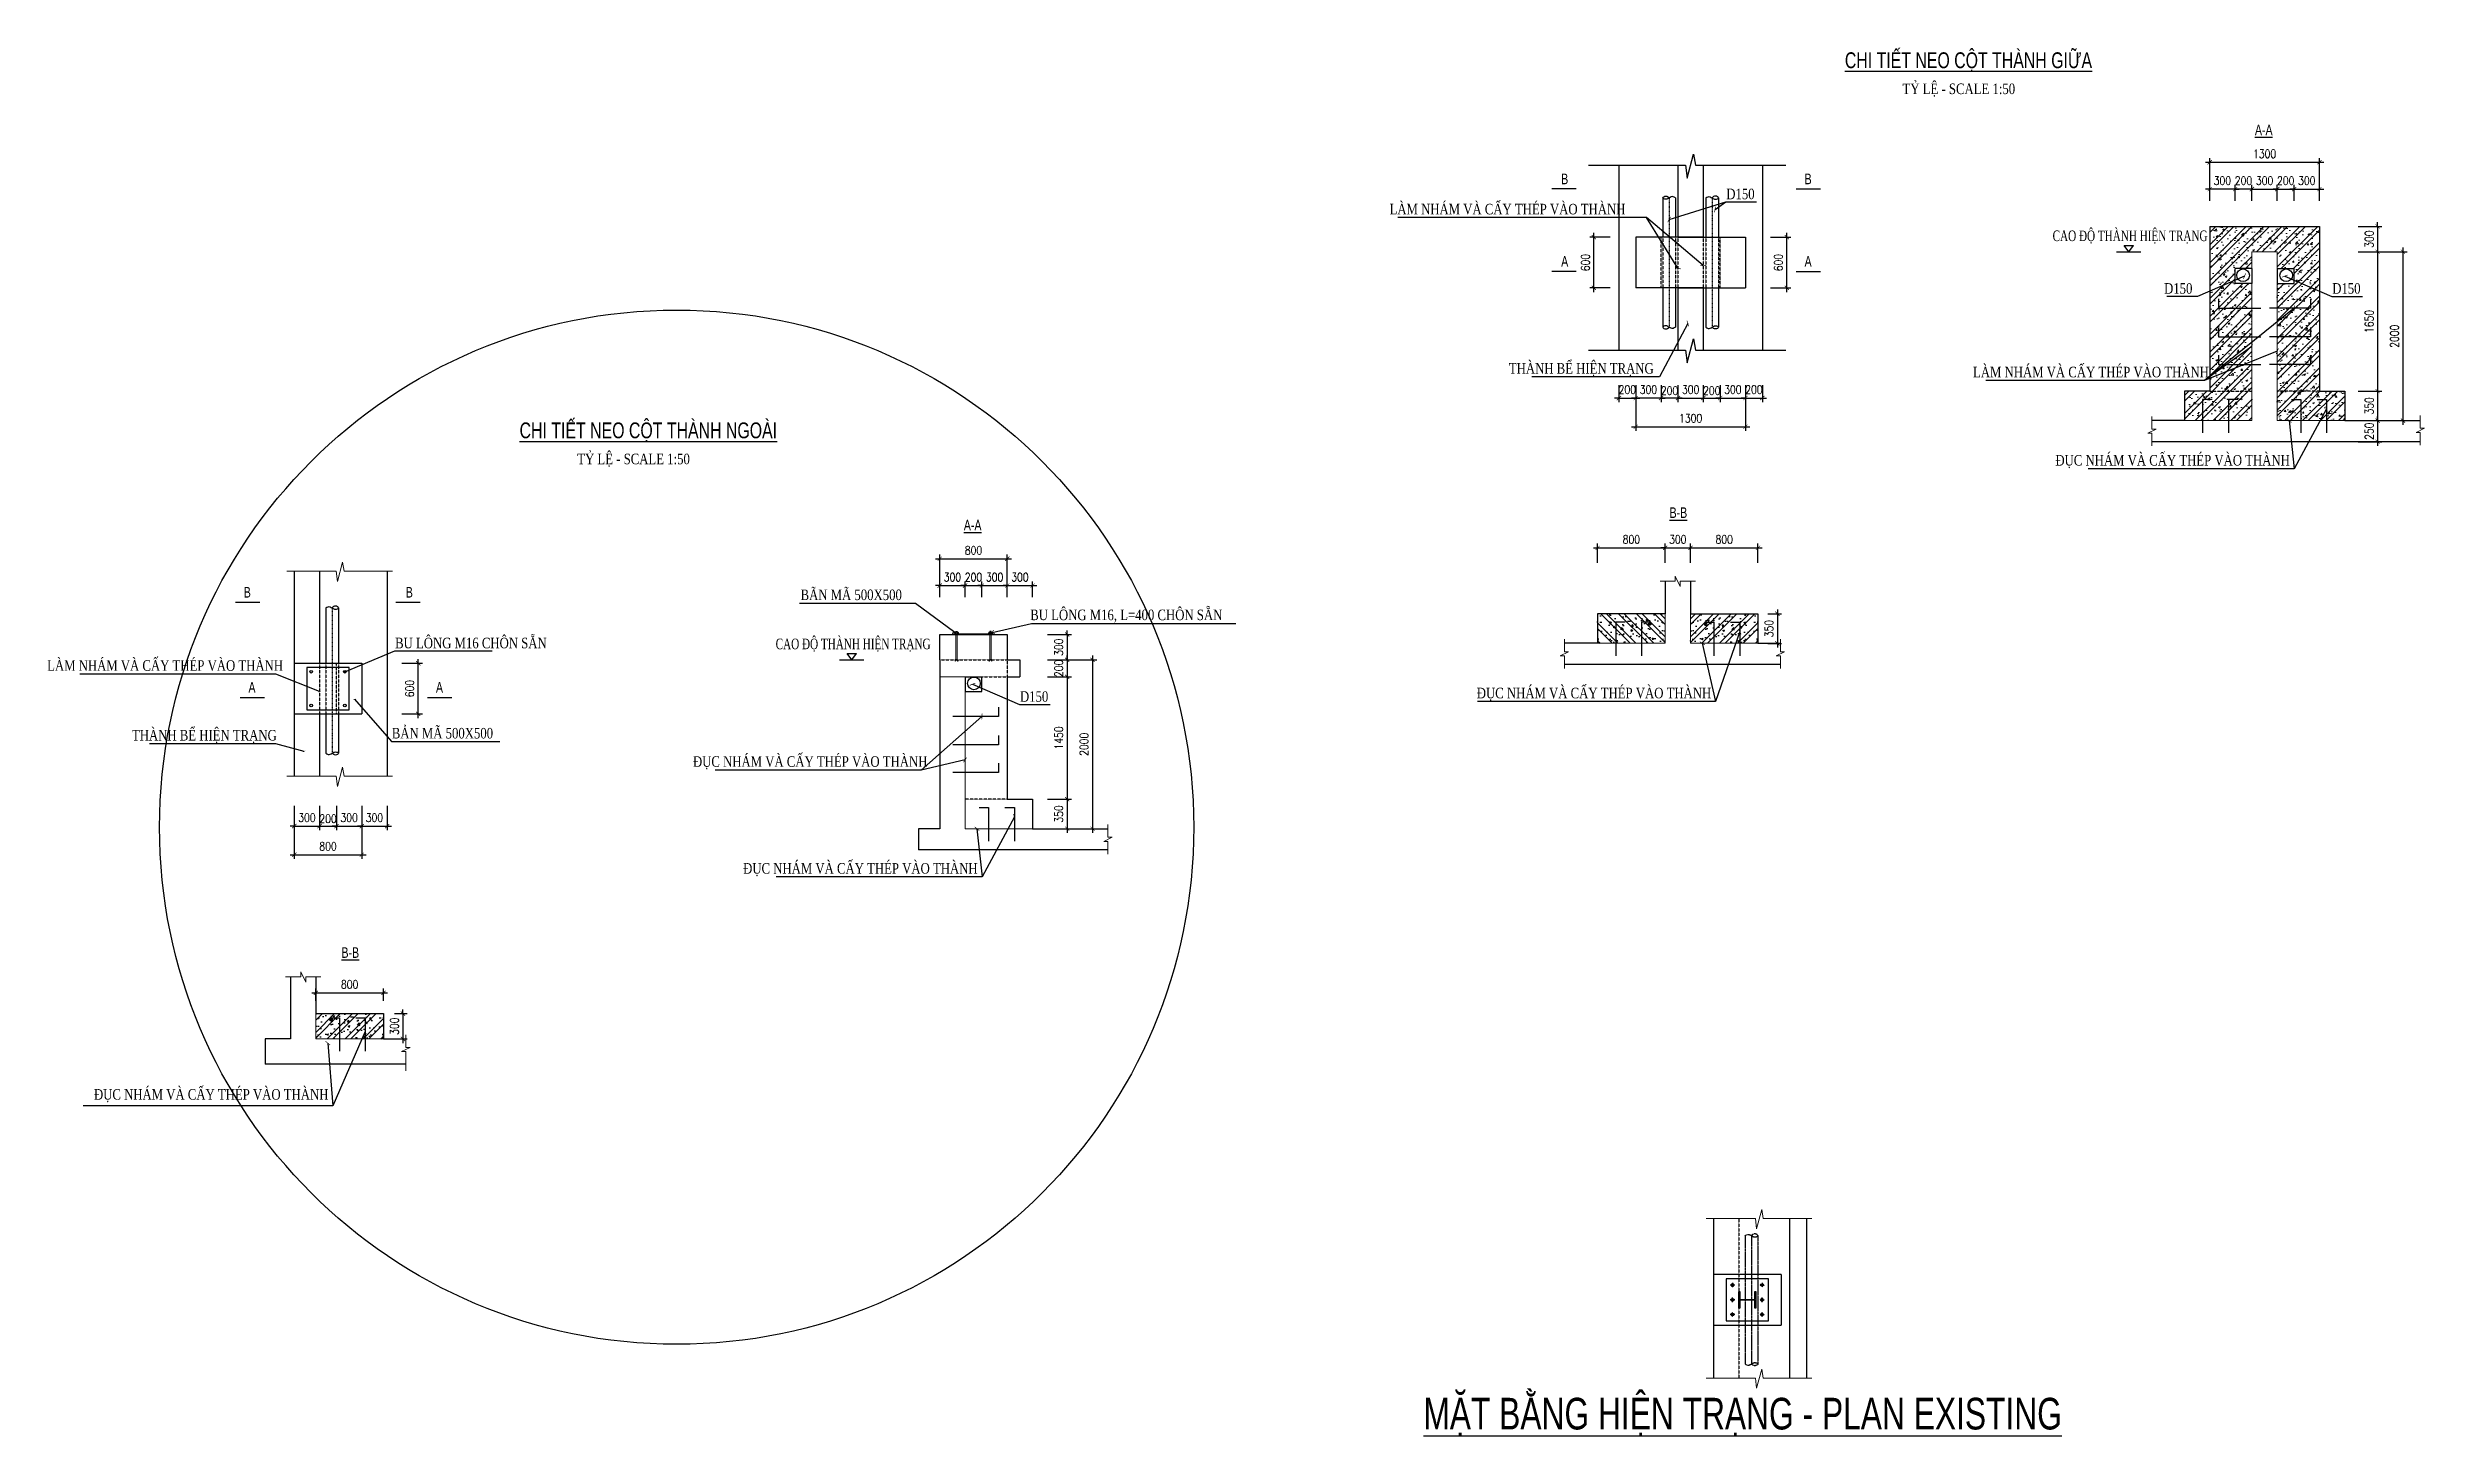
# Model space of a CAD drawing. Header units: millimetres. Extents: x -702765 to 835888, y -645289 to 262.
# Drawn here: x 532141 to 560301, y -360950 to -344497 of the extents above; entities that cross this region are included whole.
import ezdxf
from ezdxf.enums import TextEntityAlignment as Align

# ---------------------------------------------------------------- set-up
doc = ezdxf.new("R2010")
doc.units = ezdxf.units.MM
doc.header["$LTSCALE"] = 0.01
for name, pattern in [('CENTER2', [1.125, 0.75, -0.125, 0.125, -0.125]), ('DASHDOT', [1, 0.5, -0.25, 0, -0.25]), ('DASHED', [19.05, 12.7, -6.35]), ('HIDDEN', [9.525, 6.35, -3.175])]:
    doc.linetypes.add(name, pattern=pattern)
doc.layers.add('HACH', color=8, linetype='Continuous', lineweight=9)
doc.layers.add('Hidden', color=8, linetype='HIDDEN', lineweight=18)
for name, color, linetype in [('khuat', 6, 'DASHED'), ('KHUAT1', 2, 'HIDDEN'), ('TEXT', 2, 'Continuous'), ('THEP', 4, 'Continuous'), ('TIM', 1, 'CENTER2'), ('TIMTRUC', 1, 'DASHDOT'), ('TUONG', 7, 'Continuous')]:
    doc.layers.add(name, color=color, linetype=linetype)
doc.styles.add('2-5', font='romans.shx', dxfattribs={"width": 0.75, "bigfont": 'vns.shx'})
doc.styles.add('style3', font='VHAVAN.TTF', dxfattribs={"width": 0.75})
doc.styles.add('style4', font='vntimeh.shx', dxfattribs={"width": 0.75, "bigfont": 'romansvn.shx'})
doc.styles.add('text', font='romans.shx', dxfattribs={"width": 0.8, "bigfont": 'romansvn.shx'})
doc.styles.add('text1', font='vntimeh.shx', dxfattribs={"width": 0.8, "bigfont": 'romansvn.shx'})
doc.styles.add('VNTIMEHSHX', font='vntimeh.shx', dxfattribs={"width": 0.75})
doc.linetypes.add('ZIGZAG', pattern='A,0.0001,-0.2,[131,ltypeshp.shx,S=0.2,R=0,X=-0.2,Y=0],-0.4,[131,ltypeshp.shx,S=0.2,R=180,X=0.2,Y=0],-0.2', length=0.8001)
doc.dimstyles.new('1-25 HP', dxfattribs={"dimscale": 25, "dimtxt": 2.2, "dimasz": 1, "dimexe": 0.8, "dimexo": 0, "dimgap": 0.6, "dimtad": 1, "dimdec": 0, "dimdsep": 46, "dimtxsty": '2-5', "dimblk": 'ARCHTICK', "dimcen": 2.5, "dimdle": 0.8, "dimclrd": 1, "dimclre": 1, "dimclrt": 2, "dimadec": 0, "dimazin": 0, "dimtfac": 1, "dimtdec": 0, "dimtmove": 2, "dimatfit": 3, "dimldrblk": 'ARCHTICK', "dimfxl": 0, "dimtolj": 1, "dimtzin": 0, "dimarcsym": 0})
doc.dimstyles.new('1-50', dxfattribs={"dimscale": 50, "dimtxt": 2, "dimasz": 1, "dimexe": 1, "dimexo": 0, "dimgap": 1, "dimtad": 1, "dimdec": 0, "dimtxsty": 'text', "dimblk": 'ARCHTICK', "dimcen": 2.5, "dimdle": 1, "dimclrd": 1, "dimclre": 1, "dimclrt": 2, "dimadec": 0, "dimazin": 0, "dimtfac": 1, "dimtdec": 0, "dimtix": 1, "dimtmove": 2, "dimatfit": 3, "dimldrblk": 'ARCHTICK', "dimfxl": 0, "dimarcsym": 0})

msp = doc.modelspace()

# ---------------------------------------------------------------- texts
at = {"color": 4, "style": 'style3', "width": 0.75}
for s, height, p in [('%%Uchi tiÕt neo cét thµnh gi÷a', 187.5, (553434.1, -344741.6)), ('%%Uchi tiÕt neo cét thµnh ngoµi', 187.5, (537733.2, -349125.9)), ('%%UmÆt b»ng hiÖn tr¹ng - plan existing', 375, (548440.5, -360867.3))]:
    msp.add_text(s, height=height, dxfattribs=at).set_placement(p)
at = {"layer": 'TEXT', "style": 'text1', "width": 0.8}
for p in [(554117.5, -345048.7), (538416.6, -349433.1)]:
    msp.add_text('tû lÖ - scale 1:50', height=125, dxfattribs=at).set_placement(p)
at = {"layer": 'TEXT'}
for s, style, width, p in [('%%ua-a', 'style3', 0.75, (558292.5, -345473.2)), ('b', 'style3', 0.75, (550073.2, -346053.8)), ('b', 'style3', 0.75, (552957, -346053.8)), ('lµm nh¸m vµ cÊy thÐp vµo thµnh', 'VNTIMEHSHX', 0.8, (548040.1, -346411.1)), ('D150', 'style4', 0.8, (552029.1, -346231.5)), ('cao ®é thµnh hiÖn tr¹ng', 'VNTIMEHSHX', 0.7, (555895.8, -346727.4)), ('a', 'style3', 0.75, (550073.2, -347029.9)), ('a', 'style3', 0.75, (552957, -347029.9)), ('D150', 'style4', 0.8, (557216.3, -347350.8)), ('D150', 'style4', 0.8, (559208.2, -347350.8)), ('thµnh bÓ hiÖn tr¹ng', 'VNTIMEHSHX', 0.8, (549453.9, -348297.7)), ('lµm nh¸m vµ cÊy thÐp vµo thµnh', 'VNTIMEHSHX', 0.8, (554952.9, -348341.3)), ('®ôc nh¸m vµ cÊy thÐp vµo thµnh', 'VNTIMEHSHX', 0.8, (555928.5, -349386.4)), ('%%Ub-b', 'style3', 0.75, (551357.7, -350006.9)), ('%%ua-a', 'style3', 0.75, (542996.6, -350154.2)), ('b', 'style3', 0.75, (534465.7, -350950.2)), ('b', 'style3', 0.75, (536385.2, -350950.2)), ('b·n m· 500x500', 'VNTIMEHSHX', 0.8, (541062.4, -350980)), ('bu l«ng m16, l=400 ch«n s½n', 'VNTIMEHSHX', 0.8, (543783.3, -351217.9)), ('lµm nh¸m vµ cÊy thÐp vµo thµnh', 'VNTIMEHSHX', 0.8, (532136.4, -351817.7)), ('bu l«ng m16 ch«n s½n', 'style4', 0.8, (536258.6, -351551.1)), ('cao ®é thµnh hiÖn tr¹ng', 'VNTIMEHSHX', 0.7, (540767.2, -351561.7)), ('a', 'style3', 0.75, (534521.2, -352076.7)), ('a', 'style3', 0.75, (536742.4, -352076.7)), ('D150', 'style4', 0.8, (543661.5, -352185.1)), ('®ôc nh¸m vµ cÊy thÐp vµo thµnh', 'VNTIMEHSHX', 0.8, (549073.5, -352143.6)), ('thµnh bÓ hiÖn tr¹ng', 'VNTIMEHSHX', 0.8, (533141.2, -352643.6)), ('b¶n m· 500x500', 'style4', 0.8, (536219.4, -352619.4)), ('®ôc nh¸m vµ cÊy thÐp vµo thµnh', 'VNTIMEHSHX', 0.8, (539787.4, -352954.9)), ('®ôc nh¸m vµ cÊy thÐp vµo thµnh', 'VNTIMEHSHX', 0.8, (540381.8, -354220.7)), ('%%Ub-b', 'style3', 0.75, (535623.1, -355218.3)), ('®ôc nh¸m vµ cÊy thÐp vµo thµnh', 'VNTIMEHSHX', 0.8, (532691, -356897.8))]:
    msp.add_text(s, height=125, dxfattribs=dict(at, style=style, width=width)).set_placement(p, align=Align.MIDDLE_LEFT)

# ---------------------------------------------------------------- blocks, each defined once
blk = doc.blocks.new('_ArchTick')
at = {"color": 0, "linetype": 'ByBlock', "const_width": 0.15}
blk.add_lwpolyline([(-0.5, -0.5), (0.5, 0.5)], dxfattribs=at)
blk = doc.blocks.new('*D271')
at = {"color": 1, "lineweight": -2}
for p, q in [((535064, -353479), (535064, -353770)), ((535364, -353479), (535364, -353770)), ((535064, -353720), (535014, -353720)), ((535064, -353720), (535364, -353720)), ((535364, -353720), (535414, -353720))]:
    blk.add_line(p, q, dxfattribs=at)
at = {"layer": 'Defpoints', "color": 0}
for p in [(535064, -353479), (535364, -353479), (535364, -353720)]:
    blk.add_point(p, dxfattribs=at)
at = {"color": 1, "lineweight": -2, "xscale": 50, "yscale": 50, "zscale": 50}
blk.add_blockref('_ArchTick', (535064, -353720), dxfattribs=at)
at = {"color": 1, "lineweight": -2, "xscale": 50, "yscale": 50, "zscale": 50, "rotation": 180}
blk.add_blockref('_ArchTick', (535364, -353720), dxfattribs=at)
at = {"color": 2, "insert": (535214, -353620), "char_height": 100, "attachment_point": 5, "style": 'text'}
blk.add_mtext('300', dxfattribs=at)
blk = doc.blocks.new('*D272')
at = {"color": 1, "lineweight": -2}
for p, q in [((535364, -353479), (535364, -353770)), ((535564, -353479), (535564, -353770)), ((535314, -353720), (535614, -353720))]:
    blk.add_line(p, q, dxfattribs=at)
at = {"layer": 'Defpoints', "color": 0}
for p in [(535364, -353479), (535564, -353479), (535564, -353720)]:
    blk.add_point(p, dxfattribs=at)
at = {"color": 1, "lineweight": -2, "xscale": 50, "yscale": 50, "zscale": 50, "rotation": 180}
blk.add_blockref('_ArchTick', (535364, -353720), dxfattribs=at)
at = {"color": 1, "lineweight": -2, "xscale": 50, "yscale": 50, "zscale": 50}
blk.add_blockref('_ArchTick', (535564, -353720), dxfattribs=at)
at = {"color": 2, "insert": (535464, -353633), "char_height": 100, "attachment_point": 5, "style": 'text'}
blk.add_mtext('200', dxfattribs=at)
blk = doc.blocks.new('*D273')
at = {"color": 1, "lineweight": -2}
for p, q in [((535564, -353479), (535564, -353770)), ((535864, -353479), (535864, -353770)), ((535564, -353720), (535514, -353720)), ((535564, -353720), (535864, -353720)), ((535864, -353720), (535914, -353720))]:
    blk.add_line(p, q, dxfattribs=at)
at = {"layer": 'Defpoints', "color": 0}
for p in [(535564, -353479), (535864, -353479), (535864, -353720)]:
    blk.add_point(p, dxfattribs=at)
at = {"color": 1, "lineweight": -2, "xscale": 50, "yscale": 50, "zscale": 50}
blk.add_blockref('_ArchTick', (535564, -353720), dxfattribs=at)
at = {"color": 1, "lineweight": -2, "xscale": 50, "yscale": 50, "zscale": 50, "rotation": 180}
blk.add_blockref('_ArchTick', (535864, -353720), dxfattribs=at)
at = {"color": 2, "insert": (535714, -353620), "char_height": 100, "attachment_point": 5, "style": 'text'}
blk.add_mtext('300', dxfattribs=at)
blk = doc.blocks.new('*D274')
at = {"color": 1, "lineweight": -2}
for p, q in [((535064, -353479), (535064, -354109)), ((535864, -353479), (535864, -354109)), ((535014, -354059), (535914, -354059))]:
    blk.add_line(p, q, dxfattribs=at)
at = {"layer": 'Defpoints', "color": 0}
for p in [(535064, -353479), (535864, -353479), (535864, -354059)]:
    blk.add_point(p, dxfattribs=at)
at = {"color": 1, "lineweight": -2, "xscale": 50, "yscale": 50, "zscale": 50, "rotation": 180}
blk.add_blockref('_ArchTick', (535064, -354059), dxfattribs=at)
at = {"color": 1, "lineweight": -2, "xscale": 50, "yscale": 50, "zscale": 50}
blk.add_blockref('_ArchTick', (535864, -354059), dxfattribs=at)
at = {"color": 2, "insert": (535464, -353959), "char_height": 100, "attachment_point": 5, "style": 'text'}
blk.add_mtext('800', dxfattribs=at)
blk = doc.blocks.new('*D275')
at = {"color": 1, "lineweight": -2}
for p, q in [((536339, -351791), (536582, -351791)), ((536532, -352441), (536532, -351741)), ((536339, -352391), (536582, -352391))]:
    blk.add_line(p, q, dxfattribs=at)
at = {"layer": 'Defpoints', "color": 0}
for p in [(536339, -351791), (536532, -351791), (536339, -352391)]:
    blk.add_point(p, dxfattribs=at)
at = {"color": 1, "lineweight": -2, "xscale": 50, "yscale": 50, "zscale": 50}
for p, rotation in [((536532, -351791), 90), ((536532, -352391), 270)]:
    blk.add_blockref('_ArchTick', p, dxfattribs=dict(at, rotation=rotation))
at = {"color": 2, "insert": (536432, -352091), "char_height": 100, "attachment_point": 5, "rotation": 90, "style": 'text'}
blk.add_mtext('600', dxfattribs=at)
blk = doc.blocks.new('*D276')
at = {"color": 1, "lineweight": -2}
for p, q in [((542711, -350871), (542661, -350871)), ((542711, -351009), (542711, -350821)), ((542711, -350871), (543011, -350871)), ((543011, -351009), (543011, -350821)), ((543011, -350871), (543061, -350871))]:
    blk.add_line(p, q, dxfattribs=at)
at = {"layer": 'Defpoints', "color": 0}
for p in [(543011, -350871), (542711, -351009), (543011, -351009)]:
    blk.add_point(p, dxfattribs=at)
at = {"color": 1, "lineweight": -2, "xscale": 50, "yscale": 50, "zscale": 50}
blk.add_blockref('_ArchTick', (542711, -350871), dxfattribs=at)
at = {"color": 1, "lineweight": -2, "xscale": 50, "yscale": 50, "zscale": 50, "rotation": 180}
blk.add_blockref('_ArchTick', (543011, -350871), dxfattribs=at)
at = {"color": 2, "insert": (542861, -350771), "char_height": 100, "attachment_point": 5, "style": 'text'}
blk.add_mtext('300', dxfattribs=at)
blk = doc.blocks.new('*D277')
at = {"color": 1, "lineweight": -2}
for p, q in [((543011, -350871), (542961, -350871)), ((543011, -351009), (543011, -350821)), ((543011, -350871), (543211, -350871)), ((543211, -351009), (543211, -350821)), ((543211, -350871), (543261, -350871))]:
    blk.add_line(p, q, dxfattribs=at)
at = {"layer": 'Defpoints', "color": 0}
for p in [(543211, -350871), (543011, -351009), (543211, -351009)]:
    blk.add_point(p, dxfattribs=at)
at = {"color": 1, "lineweight": -2, "xscale": 50, "yscale": 50, "zscale": 50}
blk.add_blockref('_ArchTick', (543011, -350871), dxfattribs=at)
at = {"color": 1, "lineweight": -2, "xscale": 50, "yscale": 50, "zscale": 50, "rotation": 180}
blk.add_blockref('_ArchTick', (543211, -350871), dxfattribs=at)
at = {"color": 2, "insert": (543111, -350771), "char_height": 100, "attachment_point": 5, "style": 'text'}
blk.add_mtext('200', dxfattribs=at)
blk = doc.blocks.new('*D278')
at = {"color": 1, "lineweight": -2}
for p, q in [((543211, -350871), (543161, -350871)), ((543211, -351009), (543211, -350821)), ((543211, -350871), (543511, -350871)), ((543511, -351009), (543511, -350821)), ((543511, -350871), (543561, -350871))]:
    blk.add_line(p, q, dxfattribs=at)
at = {"layer": 'Defpoints', "color": 0}
for p in [(543511, -350871), (543211, -351009), (543511, -351009)]:
    blk.add_point(p, dxfattribs=at)
at = {"color": 1, "lineweight": -2, "xscale": 50, "yscale": 50, "zscale": 50}
blk.add_blockref('_ArchTick', (543211, -350871), dxfattribs=at)
at = {"color": 1, "lineweight": -2, "xscale": 50, "yscale": 50, "zscale": 50, "rotation": 180}
blk.add_blockref('_ArchTick', (543511, -350871), dxfattribs=at)
at = {"color": 2, "insert": (543361, -350771), "char_height": 100, "attachment_point": 5, "style": 'text'}
blk.add_mtext('300', dxfattribs=at)
blk = doc.blocks.new('*D279')
at = {"color": 1, "lineweight": -2}
for p, q in [((542661, -350553), (543561, -350553)), ((542711, -351009), (542711, -350503)), ((543511, -351009), (543511, -350503))]:
    blk.add_line(p, q, dxfattribs=at)
at = {"layer": 'Defpoints', "color": 0}
for p in [(543511, -350553), (542711, -351009), (543511, -351009)]:
    blk.add_point(p, dxfattribs=at)
at = {"color": 1, "lineweight": -2, "xscale": 50, "yscale": 50, "zscale": 50, "rotation": 180}
blk.add_blockref('_ArchTick', (542711, -350553), dxfattribs=at)
at = {"color": 1, "lineweight": -2, "xscale": 50, "yscale": 50, "zscale": 50}
blk.add_blockref('_ArchTick', (543511, -350553), dxfattribs=at)
at = {"color": 2, "insert": (543111, -350453), "char_height": 100, "attachment_point": 5, "style": 'text'}
blk.add_mtext('800', dxfattribs=at)
blk = doc.blocks.new('*D280')
at = {"color": 1, "lineweight": -2}
for p, q in [((551457, -348497), (551457, -348699)), ((551757, -348497), (551757, -348699)), ((551457, -348649), (551407, -348649)), ((551457, -348649), (551757, -348649)), ((551757, -348649), (551807, -348649))]:
    blk.add_line(p, q, dxfattribs=at)
at = {"layer": 'Defpoints', "color": 0}
for p in [(551457, -348497), (551757, -348497), (551757, -348649)]:
    blk.add_point(p, dxfattribs=at)
at = {"color": 1, "lineweight": -2, "xscale": 50, "yscale": 50, "zscale": 50}
blk.add_blockref('_ArchTick', (551457, -348649), dxfattribs=at)
at = {"color": 1, "lineweight": -2, "xscale": 50, "yscale": 50, "zscale": 50, "rotation": 180}
blk.add_blockref('_ArchTick', (551757, -348649), dxfattribs=at)
at = {"color": 2, "insert": (551607, -348549), "char_height": 100, "attachment_point": 5, "style": 'text'}
blk.add_mtext('300', dxfattribs=at)
blk = doc.blocks.new('*D281')
at = {"color": 1, "lineweight": -2}
for p, q in [((551757, -348497), (551757, -348699)), ((551957, -348497), (551957, -348699)), ((551707, -348649), (552007, -348649))]:
    blk.add_line(p, q, dxfattribs=at)
at = {"layer": 'Defpoints', "color": 0}
for p in [(551757, -348497), (551957, -348497), (551957, -348649)]:
    blk.add_point(p, dxfattribs=at)
at = {"color": 1, "lineweight": -2, "xscale": 50, "yscale": 50, "zscale": 50, "rotation": 180}
blk.add_blockref('_ArchTick', (551757, -348649), dxfattribs=at)
at = {"color": 1, "lineweight": -2, "xscale": 50, "yscale": 50, "zscale": 50}
blk.add_blockref('_ArchTick', (551957, -348649), dxfattribs=at)
at = {"color": 2, "insert": (551857, -348562), "char_height": 100, "attachment_point": 5, "style": 'text'}
blk.add_mtext('200', dxfattribs=at)
blk = doc.blocks.new('*D282')
at = {"color": 1, "lineweight": -2}
for p, q in [((551957, -348497), (551957, -348699)), ((552257, -348497), (552257, -348699)), ((551957, -348649), (551907, -348649)), ((551957, -348649), (552257, -348649)), ((552257, -348649), (552307, -348649))]:
    blk.add_line(p, q, dxfattribs=at)
at = {"layer": 'Defpoints', "color": 0}
for p in [(551957, -348497), (552257, -348497), (552257, -348649)]:
    blk.add_point(p, dxfattribs=at)
at = {"color": 1, "lineweight": -2, "xscale": 50, "yscale": 50, "zscale": 50}
blk.add_blockref('_ArchTick', (551957, -348649), dxfattribs=at)
at = {"color": 1, "lineweight": -2, "xscale": 50, "yscale": 50, "zscale": 50, "rotation": 180}
blk.add_blockref('_ArchTick', (552257, -348649), dxfattribs=at)
at = {"color": 2, "insert": (552107, -348549), "char_height": 100, "attachment_point": 5, "style": 'text'}
blk.add_mtext('300', dxfattribs=at)
blk = doc.blocks.new('*D283')
at = {"color": 1, "lineweight": -2}
for p, q in [((550957, -348497), (550957, -349039)), ((552257, -348497), (552257, -349039)), ((550907, -348989), (552307, -348989))]:
    blk.add_line(p, q, dxfattribs=at)
at = {"layer": 'Defpoints', "color": 0}
for p in [(550957, -348497), (552257, -348497), (552257, -348989)]:
    blk.add_point(p, dxfattribs=at)
at = {"color": 1, "lineweight": -2, "xscale": 50, "yscale": 50, "zscale": 50, "rotation": 180}
blk.add_blockref('_ArchTick', (550957, -348989), dxfattribs=at)
at = {"color": 1, "lineweight": -2, "xscale": 50, "yscale": 50, "zscale": 50}
blk.add_blockref('_ArchTick', (552257, -348989), dxfattribs=at)
at = {"color": 2, "insert": (551607, -348889), "char_height": 100, "attachment_point": 5, "style": 'text'}
blk.add_mtext('1300', dxfattribs=at)
blk = doc.blocks.new('*D284')
at = {"color": 1, "lineweight": -2}
for p, q in [((552553, -346744), (552796, -346744)), ((552746, -347394), (552746, -346694)), ((552553, -347344), (552796, -347344))]:
    blk.add_line(p, q, dxfattribs=at)
at = {"layer": 'Defpoints', "color": 0}
for p in [(552553, -346744), (552746, -346744), (552553, -347344)]:
    blk.add_point(p, dxfattribs=at)
at = {"color": 1, "lineweight": -2, "xscale": 50, "yscale": 50, "zscale": 50}
for p, rotation in [((552746, -346744), 90), ((552746, -347344), 270)]:
    blk.add_blockref('_ArchTick', p, dxfattribs=dict(at, rotation=rotation))
at = {"color": 2, "insert": (552646, -347044), "char_height": 100, "attachment_point": 5, "rotation": 90, "style": 'text'}
blk.add_mtext('600', dxfattribs=at)
blk = doc.blocks.new('*D285')
at = {"color": 1, "lineweight": -2}
for p, q in [((558257, -346174), (558207, -346174)), ((558257, -346312), (558257, -346124)), ((558257, -346174), (558557, -346174)), ((558557, -346312), (558557, -346124)), ((558557, -346174), (558607, -346174))]:
    blk.add_line(p, q, dxfattribs=at)
at = {"layer": 'Defpoints', "color": 0}
for p in [(558257, -346312), (558557, -346174), (558557, -346312)]:
    blk.add_point(p, dxfattribs=at)
at = {"color": 1, "lineweight": -2, "xscale": 50, "yscale": 50, "zscale": 50}
blk.add_blockref('_ArchTick', (558257, -346174), dxfattribs=at)
at = {"color": 1, "lineweight": -2, "xscale": 50, "yscale": 50, "zscale": 50, "rotation": 180}
blk.add_blockref('_ArchTick', (558557, -346174), dxfattribs=at)
at = {"color": 2, "insert": (558407, -346074), "char_height": 100, "attachment_point": 5, "style": 'text'}
blk.add_mtext('300', dxfattribs=at)
blk = doc.blocks.new('*D286')
at = {"color": 1, "lineweight": -2}
for p, q in [((558557, -346174), (558507, -346174)), ((558557, -346312), (558557, -346124)), ((558557, -346174), (558757, -346174)), ((558757, -346312), (558757, -346124)), ((558757, -346174), (558807, -346174))]:
    blk.add_line(p, q, dxfattribs=at)
at = {"layer": 'Defpoints', "color": 0}
for p in [(558557, -346312), (558757, -346174), (558757, -346312)]:
    blk.add_point(p, dxfattribs=at)
at = {"color": 1, "lineweight": -2, "xscale": 50, "yscale": 50, "zscale": 50}
blk.add_blockref('_ArchTick', (558557, -346174), dxfattribs=at)
at = {"color": 1, "lineweight": -2, "xscale": 50, "yscale": 50, "zscale": 50, "rotation": 180}
blk.add_blockref('_ArchTick', (558757, -346174), dxfattribs=at)
at = {"color": 2, "insert": (558657, -346074), "char_height": 100, "attachment_point": 5, "style": 'text'}
blk.add_mtext('200', dxfattribs=at)
blk = doc.blocks.new('*D287')
at = {"color": 1, "lineweight": -2}
for p, q in [((558757, -346174), (558707, -346174)), ((558757, -346312), (558757, -346124)), ((558757, -346174), (559057, -346174)), ((559057, -346312), (559057, -346124)), ((559057, -346174), (559107, -346174))]:
    blk.add_line(p, q, dxfattribs=at)
at = {"layer": 'Defpoints', "color": 0}
for p in [(558757, -346312), (559057, -346174), (559057, -346312)]:
    blk.add_point(p, dxfattribs=at)
at = {"color": 1, "lineweight": -2, "xscale": 50, "yscale": 50, "zscale": 50}
blk.add_blockref('_ArchTick', (558757, -346174), dxfattribs=at)
at = {"color": 1, "lineweight": -2, "xscale": 50, "yscale": 50, "zscale": 50, "rotation": 180}
blk.add_blockref('_ArchTick', (559057, -346174), dxfattribs=at)
at = {"color": 2, "insert": (558907, -346074), "char_height": 100, "attachment_point": 5, "style": 'text'}
blk.add_mtext('300', dxfattribs=at)
blk = doc.blocks.new('*D288')
at = {"color": 1, "lineweight": -2}
for p, q in [((557757, -346312), (557757, -345806)), ((559057, -346312), (559057, -345806)), ((557707, -345856), (559107, -345856))]:
    blk.add_line(p, q, dxfattribs=at)
at = {"layer": 'Defpoints', "color": 0}
for p in [(559057, -345856), (557757, -346312), (559057, -346312)]:
    blk.add_point(p, dxfattribs=at)
at = {"color": 1, "lineweight": -2, "xscale": 50, "yscale": 50, "zscale": 50, "rotation": 180}
blk.add_blockref('_ArchTick', (557757, -345856), dxfattribs=at)
at = {"color": 1, "lineweight": -2, "xscale": 50, "yscale": 50, "zscale": 50}
blk.add_blockref('_ArchTick', (559057, -345856), dxfattribs=at)
at = {"color": 2, "insert": (558407, -345756), "char_height": 100, "attachment_point": 5, "style": 'text'}
blk.add_mtext('1300', dxfattribs=at)
blk = doc.blocks.new('*D289')
at = {"color": 1, "lineweight": -2}
for p, q in [((550654, -346744), (550411, -346744)), ((550461, -347394), (550461, -346694)), ((550654, -347344), (550411, -347344))]:
    blk.add_line(p, q, dxfattribs=at)
at = {"layer": 'Defpoints', "color": 0}
for p in [(550461, -346744), (550654, -346744), (550654, -347344)]:
    blk.add_point(p, dxfattribs=at)
at = {"color": 1, "lineweight": -2, "xscale": 50, "yscale": 50, "zscale": 50}
for p, rotation in [((550461, -346744), 90), ((550461, -347344), 270)]:
    blk.add_blockref('_ArchTick', p, dxfattribs=dict(at, rotation=rotation))
at = {"color": 2, "insert": (550361, -347044), "char_height": 100, "attachment_point": 5, "rotation": 90, "style": 'text'}
blk.add_mtext('600', dxfattribs=at)
blk = doc.blocks.new('*D290')
at = {"color": 1, "lineweight": -2}
for p, q in [((551257, -348497), (551257, -348699)), ((551457, -348497), (551457, -348699)), ((551507, -348649), (551207, -348649))]:
    blk.add_line(p, q, dxfattribs=at)
at = {"layer": 'Defpoints', "color": 0}
for p in [(551257, -348497), (551457, -348497), (551257, -348649)]:
    blk.add_point(p, dxfattribs=at)
at = {"color": 1, "lineweight": -2, "xscale": 50, "yscale": 50, "zscale": 50, "rotation": 180}
blk.add_blockref('_ArchTick', (551257, -348649), dxfattribs=at)
at = {"color": 1, "lineweight": -2, "xscale": 50, "yscale": 50, "zscale": 50}
blk.add_blockref('_ArchTick', (551457, -348649), dxfattribs=at)
at = {"color": 2, "insert": (551357, -348562), "char_height": 100, "attachment_point": 5, "style": 'text'}
blk.add_mtext('200', dxfattribs=at)
blk = doc.blocks.new('*D291')
at = {"color": 1, "lineweight": -2}
for p, q in [((550957, -348497), (550957, -348699)), ((551257, -348497), (551257, -348699)), ((550957, -348649), (550907, -348649)), ((551257, -348649), (550957, -348649)), ((551257, -348649), (551307, -348649))]:
    blk.add_line(p, q, dxfattribs=at)
at = {"layer": 'Defpoints', "color": 0}
for p in [(550957, -348497), (551257, -348497), (550957, -348649)]:
    blk.add_point(p, dxfattribs=at)
at = {"color": 1, "lineweight": -2, "xscale": 50, "yscale": 50, "zscale": 50}
blk.add_blockref('_ArchTick', (550957, -348649), dxfattribs=at)
at = {"color": 1, "lineweight": -2, "xscale": 50, "yscale": 50, "zscale": 50, "rotation": 180}
blk.add_blockref('_ArchTick', (551257, -348649), dxfattribs=at)
at = {"color": 2, "insert": (551107, -348549), "char_height": 100, "attachment_point": 5, "style": 'text'}
blk.add_mtext('300', dxfattribs=at)
blk = doc.blocks.new('*D292')
at = {"color": 1, "lineweight": -2}
for p, q in [((558057, -346174), (558007, -346174)), ((558057, -346312), (558057, -346124)), ((558257, -346174), (558057, -346174)), ((558257, -346312), (558257, -346124)), ((558257, -346174), (558307, -346174))]:
    blk.add_line(p, q, dxfattribs=at)
at = {"layer": 'Defpoints', "color": 0}
for p in [(558057, -346174), (558057, -346312), (558257, -346312)]:
    blk.add_point(p, dxfattribs=at)
at = {"color": 1, "lineweight": -2, "xscale": 50, "yscale": 50, "zscale": 50}
blk.add_blockref('_ArchTick', (558057, -346174), dxfattribs=at)
at = {"color": 1, "lineweight": -2, "xscale": 50, "yscale": 50, "zscale": 50, "rotation": 180}
blk.add_blockref('_ArchTick', (558257, -346174), dxfattribs=at)
at = {"color": 2, "insert": (558157, -346074), "char_height": 100, "attachment_point": 5, "style": 'text'}
blk.add_mtext('200', dxfattribs=at)
blk = doc.blocks.new('*D293')
at = {"color": 1, "lineweight": -2}
for p, q in [((557757, -346174), (557707, -346174)), ((557757, -346312), (557757, -346124)), ((558057, -346174), (557757, -346174)), ((558057, -346312), (558057, -346124)), ((558057, -346174), (558107, -346174))]:
    blk.add_line(p, q, dxfattribs=at)
at = {"layer": 'Defpoints', "color": 0}
for p in [(557757, -346174), (557757, -346312), (558057, -346312)]:
    blk.add_point(p, dxfattribs=at)
at = {"color": 1, "lineweight": -2, "xscale": 50, "yscale": 50, "zscale": 50}
blk.add_blockref('_ArchTick', (557757, -346174), dxfattribs=at)
at = {"color": 1, "lineweight": -2, "xscale": 50, "yscale": 50, "zscale": 50, "rotation": 180}
blk.add_blockref('_ArchTick', (558057, -346174), dxfattribs=at)
at = {"color": 2, "insert": (557907, -346074), "char_height": 100, "attachment_point": 5, "style": 'text'}
blk.add_mtext('300', dxfattribs=at)
blk = doc.blocks.new('*D294')
at = {"color": 1, "lineweight": -2}
for p, q in [((543511, -350871), (543461, -350871)), ((543511, -351009), (543511, -350821)), ((543511, -350871), (543811, -350871)), ((543811, -351009), (543811, -350821)), ((543811, -350871), (543861, -350871))]:
    blk.add_line(p, q, dxfattribs=at)
at = {"layer": 'Defpoints', "color": 0}
for p in [(543811, -350871), (543511, -351009), (543811, -351009)]:
    blk.add_point(p, dxfattribs=at)
at = {"color": 1, "lineweight": -2, "xscale": 50, "yscale": 50, "zscale": 50}
blk.add_blockref('_ArchTick', (543511, -350871), dxfattribs=at)
at = {"color": 1, "lineweight": -2, "xscale": 50, "yscale": 50, "zscale": 50, "rotation": 180}
blk.add_blockref('_ArchTick', (543811, -350871), dxfattribs=at)
at = {"color": 2, "insert": (543661, -350771), "char_height": 100, "attachment_point": 5, "style": 'text'}
blk.add_mtext('300', dxfattribs=at)
blk = doc.blocks.new('*D295')
at = {"color": 1, "lineweight": -2}
for p, q in [((535864, -353479), (535864, -353770)), ((536164, -353479), (536164, -353770)), ((535864, -353720), (535814, -353720)), ((535864, -353720), (536164, -353720)), ((536164, -353720), (536214, -353720))]:
    blk.add_line(p, q, dxfattribs=at)
at = {"layer": 'Defpoints', "color": 0}
for p in [(535864, -353479), (536164, -353479), (536164, -353720)]:
    blk.add_point(p, dxfattribs=at)
at = {"color": 1, "lineweight": -2, "xscale": 50, "yscale": 50, "zscale": 50}
blk.add_blockref('_ArchTick', (535864, -353720), dxfattribs=at)
at = {"color": 1, "lineweight": -2, "xscale": 50, "yscale": 50, "zscale": 50, "rotation": 180}
blk.add_blockref('_ArchTick', (536164, -353720), dxfattribs=at)
at = {"color": 2, "insert": (536014, -353620), "char_height": 100, "attachment_point": 5, "style": 'text'}
blk.add_mtext('300', dxfattribs=at)
blk = doc.blocks.new('*D296')
at = {"color": 1, "lineweight": -2}
for p, q in [((550757, -348497), (550757, -348699)), ((550957, -348497), (550957, -348699)), ((550757, -348649), (550707, -348649)), ((550757, -348649), (550957, -348649)), ((550957, -348649), (551007, -348649))]:
    blk.add_line(p, q, dxfattribs=at)
at = {"layer": 'Defpoints', "color": 0}
for p in [(550757, -348497), (550957, -348497), (550957, -348649)]:
    blk.add_point(p, dxfattribs=at)
at = {"color": 1, "lineweight": -2, "xscale": 50, "yscale": 50, "zscale": 50}
blk.add_blockref('_ArchTick', (550757, -348649), dxfattribs=at)
at = {"color": 1, "lineweight": -2, "xscale": 50, "yscale": 50, "zscale": 50, "rotation": 180}
blk.add_blockref('_ArchTick', (550957, -348649), dxfattribs=at)
at = {"color": 2, "insert": (550857, -348549), "char_height": 100, "attachment_point": 5, "style": 'text'}
blk.add_mtext('200', dxfattribs=at)
blk = doc.blocks.new('*D297')
at = {"color": 1, "lineweight": -2}
for p, q in [((552257, -348497), (552257, -348699)), ((552457, -348497), (552457, -348699)), ((552257, -348649), (552207, -348649)), ((552257, -348649), (552457, -348649)), ((552457, -348649), (552507, -348649))]:
    blk.add_line(p, q, dxfattribs=at)
at = {"layer": 'Defpoints', "color": 0}
for p in [(552257, -348497), (552457, -348497), (552457, -348649)]:
    blk.add_point(p, dxfattribs=at)
at = {"color": 1, "lineweight": -2, "xscale": 50, "yscale": 50, "zscale": 50}
blk.add_blockref('_ArchTick', (552257, -348649), dxfattribs=at)
at = {"color": 1, "lineweight": -2, "xscale": 50, "yscale": 50, "zscale": 50, "rotation": 180}
blk.add_blockref('_ArchTick', (552457, -348649), dxfattribs=at)
at = {"color": 2, "insert": (552357, -348549), "char_height": 100, "attachment_point": 5, "style": 'text'}
blk.add_mtext('200', dxfattribs=at)
blk = doc.blocks.new('*D337')
at = {"color": 1, "lineweight": -2}
for p, q in [((559516, -346617), (559796, -346617)), ((559746, -346617), (559746, -346567)), ((559746, -346617), (559746, -346917)), ((559516, -346917), (559796, -346917)), ((559746, -346917), (559746, -346967))]:
    blk.add_line(p, q, dxfattribs=at)
at = {"layer": 'Defpoints', "color": 0}
for p in [(559516, -346617), (559516, -346917), (559746, -346917)]:
    blk.add_point(p, dxfattribs=at)
at = {"color": 1, "lineweight": -2, "xscale": 50, "yscale": 50, "zscale": 50}
for p, rotation in [((559746, -346617), 270), ((559746, -346917), 90)]:
    blk.add_blockref('_ArchTick', p, dxfattribs=dict(at, rotation=rotation))
at = {"color": 2, "insert": (559646, -346767), "char_height": 100, "attachment_point": 5, "rotation": 90, "style": 'text'}
blk.add_mtext('300', dxfattribs=at)
blk = doc.blocks.new('*D338')
at = {"color": 1, "lineweight": -2}
for p, q in [((559516, -346917), (559796, -346917)), ((559746, -346867), (559746, -348617)), ((559516, -348567), (559796, -348567))]:
    blk.add_line(p, q, dxfattribs=at)
at = {"layer": 'Defpoints', "color": 0}
for p in [(559516, -346917), (559516, -348567), (559746, -348567)]:
    blk.add_point(p, dxfattribs=at)
at = {"color": 1, "lineweight": -2, "xscale": 50, "yscale": 50, "zscale": 50}
for p, rotation in [((559746, -346917), 90), ((559746, -348567), 270)]:
    blk.add_blockref('_ArchTick', p, dxfattribs=dict(at, rotation=rotation))
at = {"color": 2, "insert": (559646, -347742), "char_height": 100, "attachment_point": 5, "rotation": 90, "style": 'text'}
blk.add_mtext('1650', dxfattribs=at)
blk = doc.blocks.new('*D339')
at = {"color": 1, "lineweight": -2}
for p, q in [((559516, -348567), (559796, -348567)), ((559746, -348517), (559746, -348967)), ((559516, -348917), (559796, -348917))]:
    blk.add_line(p, q, dxfattribs=at)
at = {"layer": 'Defpoints', "color": 0}
for p in [(559516, -348567), (559516, -348917), (559746, -348917)]:
    blk.add_point(p, dxfattribs=at)
at = {"color": 1, "lineweight": -2, "xscale": 50, "yscale": 50, "zscale": 50}
for p, rotation in [((559746, -348567), 90), ((559746, -348917), 270)]:
    blk.add_blockref('_ArchTick', p, dxfattribs=dict(at, rotation=rotation))
at = {"color": 2, "insert": (559646, -348742), "char_height": 100, "attachment_point": 5, "rotation": 90, "style": 'text'}
blk.add_mtext('350', dxfattribs=at)
blk = doc.blocks.new('*D340')
at = {"color": 1, "lineweight": -2}
for p, q in [((559746, -348917), (559746, -348867)), ((559516, -348917), (559796, -348917)), ((559516, -349167), (559796, -349167)), ((559746, -348917), (559746, -349167)), ((559746, -349167), (559746, -349217))]:
    blk.add_line(p, q, dxfattribs=at)
at = {"layer": 'Defpoints', "color": 0}
for p in [(559516, -348917), (559516, -349167), (559746, -349167)]:
    blk.add_point(p, dxfattribs=at)
at = {"color": 1, "lineweight": -2, "xscale": 50, "yscale": 50, "zscale": 50}
for p, rotation in [((559746, -348917), 270), ((559746, -349167), 90)]:
    blk.add_blockref('_ArchTick', p, dxfattribs=dict(at, rotation=rotation))
at = {"color": 2, "insert": (559646, -349042), "char_height": 100, "attachment_point": 5, "rotation": 90, "style": 'text'}
blk.add_mtext('250', dxfattribs=at)
blk = doc.blocks.new('*D341')
at = {"color": 1, "lineweight": -2}
for p, q in [((559516, -346917), (560096, -346917)), ((560046, -346867), (560046, -348967)), ((559516, -348917), (560096, -348917))]:
    blk.add_line(p, q, dxfattribs=at)
at = {"layer": 'Defpoints', "color": 0}
for p in [(559516, -346917), (559516, -348917), (560046, -348917)]:
    blk.add_point(p, dxfattribs=at)
at = {"color": 1, "lineweight": -2, "xscale": 50, "yscale": 50, "zscale": 50}
for p, rotation in [((560046, -346917), 90), ((560046, -348917), 270)]:
    blk.add_blockref('_ArchTick', p, dxfattribs=dict(at, rotation=rotation))
at = {"color": 2, "insert": (559946, -347917), "char_height": 100, "attachment_point": 5, "rotation": 90, "style": 'text'}
blk.add_mtext('2000', dxfattribs=at)
blk = doc.blocks.new('*D342')
at = {"color": 1, "lineweight": -2}
for p, q in [((544221, -351451), (544221, -351401)), ((543988, -351451), (544271, -351451)), ((544221, -351451), (544221, -351751)), ((543988, -351751), (544271, -351751)), ((544221, -351751), (544221, -351801))]:
    blk.add_line(p, q, dxfattribs=at)
at = {"layer": 'Defpoints', "color": 0}
for p in [(543988, -351451), (543988, -351751), (544221, -351751)]:
    blk.add_point(p, dxfattribs=at)
at = {"color": 1, "lineweight": -2, "xscale": 50, "yscale": 50, "zscale": 50}
for p, rotation in [((544221, -351451), 270), ((544221, -351751), 90)]:
    blk.add_blockref('_ArchTick', p, dxfattribs=dict(at, rotation=rotation))
at = {"color": 2, "insert": (544121, -351601), "char_height": 100, "attachment_point": 5, "rotation": 90, "style": 'text'}
blk.add_mtext('300', dxfattribs=at)
blk = doc.blocks.new('*D343')
at = {"color": 1, "lineweight": -2}
for p, q in [((544221, -351751), (544221, -351701)), ((543988, -351751), (544271, -351751)), ((543988, -351951), (544271, -351951)), ((544221, -351751), (544221, -351951)), ((544221, -351951), (544221, -352001))]:
    blk.add_line(p, q, dxfattribs=at)
at = {"layer": 'Defpoints', "color": 0}
for p in [(543988, -351751), (543988, -351951), (544221, -351951)]:
    blk.add_point(p, dxfattribs=at)
at = {"color": 1, "lineweight": -2, "xscale": 50, "yscale": 50, "zscale": 50}
for p, rotation in [((544221, -351751), 270), ((544221, -351951), 90)]:
    blk.add_blockref('_ArchTick', p, dxfattribs=dict(at, rotation=rotation))
at = {"color": 2, "insert": (544121, -351851), "char_height": 100, "attachment_point": 5, "rotation": 90, "style": 'text'}
blk.add_mtext('200', dxfattribs=at)
blk = doc.blocks.new('*D344')
at = {"color": 1, "lineweight": -2}
for p, q in [((543988, -351951), (544271, -351951)), ((544221, -351901), (544221, -353451)), ((543988, -353401), (544271, -353401))]:
    blk.add_line(p, q, dxfattribs=at)
at = {"layer": 'Defpoints', "color": 0}
for p in [(543988, -351951), (543988, -353401), (544221, -353401)]:
    blk.add_point(p, dxfattribs=at)
at = {"color": 1, "lineweight": -2, "xscale": 50, "yscale": 50, "zscale": 50}
for p, rotation in [((544221, -351951), 90), ((544221, -353401), 270)]:
    blk.add_blockref('_ArchTick', p, dxfattribs=dict(at, rotation=rotation))
at = {"color": 2, "insert": (544121, -352676), "char_height": 100, "attachment_point": 5, "rotation": 90, "style": 'text'}
blk.add_mtext('1450', dxfattribs=at)
blk = doc.blocks.new('*D345')
at = {"color": 1, "lineweight": -2}
for p, q in [((543988, -353401), (544271, -353401)), ((544221, -353351), (544221, -353801)), ((543988, -353751), (544271, -353751))]:
    blk.add_line(p, q, dxfattribs=at)
at = {"layer": 'Defpoints', "color": 0}
for p in [(543988, -353401), (543988, -353751), (544221, -353751)]:
    blk.add_point(p, dxfattribs=at)
at = {"color": 1, "lineweight": -2, "xscale": 50, "yscale": 50, "zscale": 50}
for p, rotation in [((544221, -353401), 90), ((544221, -353751), 270)]:
    blk.add_blockref('_ArchTick', p, dxfattribs=dict(at, rotation=rotation))
at = {"color": 2, "insert": (544121, -353576), "char_height": 100, "attachment_point": 5, "rotation": 90, "style": 'text'}
blk.add_mtext('350', dxfattribs=at)
blk = doc.blocks.new('*D346')
at = {"color": 1, "lineweight": -2}
for p, q in [((544521, -351701), (544521, -353801)), ((543988, -351751), (544571, -351751)), ((543988, -353751), (544571, -353751))]:
    blk.add_line(p, q, dxfattribs=at)
at = {"layer": 'Defpoints', "color": 0}
for p in [(543988, -351751), (543988, -353751), (544521, -353751)]:
    blk.add_point(p, dxfattribs=at)
at = {"color": 1, "lineweight": -2, "xscale": 50, "yscale": 50, "zscale": 50}
for p, rotation in [((544521, -351751), 90), ((544521, -353751), 270)]:
    blk.add_blockref('_ArchTick', p, dxfattribs=dict(at, rotation=rotation))
at = {"color": 2, "insert": (544421, -352751), "char_height": 100, "attachment_point": 5, "rotation": 90, "style": 'text'}
blk.add_mtext('2000', dxfattribs=at)
blk = doc.blocks.new('*D347')
at = {"color": 1, "lineweight": -2}
for p, q in [((550455, -350424), (551355, -350424)), ((550505, -350603), (550505, -350374)), ((551305, -350603), (551305, -350374))]:
    blk.add_line(p, q, dxfattribs=at)
at = {"layer": 'Defpoints', "color": 0}
for p in [(551305, -350424), (550505, -350603), (551305, -350603)]:
    blk.add_point(p, dxfattribs=at)
at = {"color": 1, "lineweight": -2, "xscale": 50, "yscale": 50, "zscale": 50, "rotation": 180}
blk.add_blockref('_ArchTick', (550505, -350424), dxfattribs=at)
at = {"color": 1, "lineweight": -2, "xscale": 50, "yscale": 50, "zscale": 50}
blk.add_blockref('_ArchTick', (551305, -350424), dxfattribs=at)
at = {"color": 2, "insert": (550905, -350324), "char_height": 100, "attachment_point": 5, "style": 'text'}
blk.add_mtext('800', dxfattribs=at)
blk = doc.blocks.new('*D348')
at = {"color": 1, "lineweight": -2}
for p, q in [((551305, -350424), (551255, -350424)), ((551305, -350603), (551305, -350374)), ((551305, -350424), (551605, -350424)), ((551605, -350603), (551605, -350374)), ((551605, -350424), (551655, -350424))]:
    blk.add_line(p, q, dxfattribs=at)
at = {"layer": 'Defpoints', "color": 0}
for p in [(551605, -350424), (551305, -350603), (551605, -350603)]:
    blk.add_point(p, dxfattribs=at)
at = {"color": 1, "lineweight": -2, "xscale": 50, "yscale": 50, "zscale": 50}
blk.add_blockref('_ArchTick', (551305, -350424), dxfattribs=at)
at = {"color": 1, "lineweight": -2, "xscale": 50, "yscale": 50, "zscale": 50, "rotation": 180}
blk.add_blockref('_ArchTick', (551605, -350424), dxfattribs=at)
at = {"color": 2, "insert": (551455, -350324), "char_height": 100, "attachment_point": 5, "style": 'text'}
blk.add_mtext('300', dxfattribs=at)
blk = doc.blocks.new('*D349')
at = {"color": 1, "lineweight": -2}
for p, q in [((551555, -350424), (552455, -350424)), ((551605, -350603), (551605, -350374)), ((552405, -350603), (552405, -350374))]:
    blk.add_line(p, q, dxfattribs=at)
at = {"layer": 'Defpoints', "color": 0}
for p in [(552405, -350424), (551605, -350603), (552405, -350603)]:
    blk.add_point(p, dxfattribs=at)
at = {"color": 1, "lineweight": -2, "xscale": 50, "yscale": 50, "zscale": 50, "rotation": 180}
blk.add_blockref('_ArchTick', (551605, -350424), dxfattribs=at)
at = {"color": 1, "lineweight": -2, "xscale": 50, "yscale": 50, "zscale": 50}
blk.add_blockref('_ArchTick', (552405, -350424), dxfattribs=at)
at = {"color": 2, "insert": (552005, -350324), "char_height": 100, "attachment_point": 5, "style": 'text'}
blk.add_mtext('800', dxfattribs=at)
blk = doc.blocks.new('*D350')
at = {"color": 1, "lineweight": -2}
for p, q in [((552635, -351155), (552635, -351605)), ((552521, -351205), (552685, -351205)), ((552521, -351555), (552685, -351555))]:
    blk.add_line(p, q, dxfattribs=at)
at = {"layer": 'Defpoints', "color": 0}
for p in [(552521, -351205), (552521, -351555), (552635, -351555)]:
    blk.add_point(p, dxfattribs=at)
at = {"color": 1, "lineweight": -2, "xscale": 50, "yscale": 50, "zscale": 50}
for p, rotation in [((552635, -351205), 90), ((552635, -351555), 270)]:
    blk.add_blockref('_ArchTick', p, dxfattribs=dict(at, rotation=rotation))
at = {"color": 2, "insert": (552535, -351380), "char_height": 100, "attachment_point": 5, "rotation": 90, "style": 'text'}
blk.add_mtext('350', dxfattribs=at)
blk = doc.blocks.new('*D351')
at = {"color": 1, "lineweight": -2}
for p, q in [((535320, -355790), (535320, -355645)), ((536120, -355790), (536120, -355645)), ((535270, -355695), (536170, -355695))]:
    blk.add_line(p, q, dxfattribs=at)
at = {"layer": 'Defpoints', "color": 0}
for p in [(535320, -355790), (536120, -355695), (536120, -355790)]:
    blk.add_point(p, dxfattribs=at)
at = {"color": 1, "lineweight": -2, "xscale": 50, "yscale": 50, "zscale": 50, "rotation": 180}
blk.add_blockref('_ArchTick', (535320, -355695), dxfattribs=at)
at = {"color": 1, "lineweight": -2, "xscale": 50, "yscale": 50, "zscale": 50}
blk.add_blockref('_ArchTick', (536120, -355695), dxfattribs=at)
at = {"color": 2, "insert": (535720, -355595), "char_height": 100, "attachment_point": 5, "style": 'text'}
blk.add_mtext('800', dxfattribs=at)
blk = doc.blocks.new('*D352')
at = {"color": 1, "lineweight": -2}
for p, q in [((536253, -355941), (536401, -355941)), ((536351, -355941), (536351, -355891)), ((536351, -355941), (536351, -356241)), ((536253, -356241), (536401, -356241)), ((536351, -356241), (536351, -356291))]:
    blk.add_line(p, q, dxfattribs=at)
at = {"layer": 'Defpoints', "color": 0}
for p in [(536253, -355941), (536253, -356241), (536351, -356241)]:
    blk.add_point(p, dxfattribs=at)
at = {"color": 1, "lineweight": -2, "xscale": 50, "yscale": 50, "zscale": 50}
for p, rotation in [((536351, -355941), 270), ((536351, -356241), 90)]:
    blk.add_blockref('_ArchTick', p, dxfattribs=dict(at, rotation=rotation))
at = {"color": 2, "insert": (536251, -356091), "char_height": 100, "attachment_point": 5, "rotation": 90, "style": 'text'}
blk.add_mtext('300', dxfattribs=at)
blk = doc.blocks.new('bulong')
at = {"layer": 'khuat'}
for p, q in [((553911, -433174), (553856, -433174)), ((553884, -433202), (553884, -433147))]:
    blk.add_line(p, q, dxfattribs=at)
at = {"layer": 'TUONG'}
blk.add_circle((553884, -433174), 16, dxfattribs=at)

# ---------------------------------------------------------------- dimensions: what is measured, and where the dimension line sits
for base, p1, p2, picture, middle in [((559057.5, -345855.9), (557757.5, -346312.5), (559057.5, -346312.5), '*D288', (558407.5, -345755.9)), ((558557.5, -346174.3), (558257.5, -346312.5), (558557.5, -346312.5), '*D285', (558407.5, -346074.3)), ((558757.5, -346174.3), (558557.5, -346312.5), (558757.5, -346312.5), '*D286', (558657.5, -346074.3)), ((559057.5, -346174.3), (558757.5, -346312.5), (559057.5, -346312.5), '*D287', (558907.5, -346074.3)), ((550956.8, -348649.3), (550756.8, -348497.4), (550956.8, -348497.4), '*D296', (550856.8, -348549.3)), ((552256.8, -348988.5), (550956.8, -348497.4), (552256.8, -348497.4), '*D283', (551606.8, -348888.5)), ((551756.8, -348649.3), (551456.8, -348497.4), (551756.8, -348497.4), '*D280', (551606.8, -348549.3)), ((552256.8, -348649.3), (551956.8, -348497.4), (552256.8, -348497.4), '*D282', (552106.8, -348549.3)), ((552456.8, -348649.3), (552256.8, -348497.4), (552456.8, -348497.4), '*D297', (552356.8, -348549.3)), ((551304.5, -350424.4), (550504.5, -350603.3), (551304.5, -350603.3), '*D347', (550904.5, -350324.4)), ((551604.5, -350424.4), (551304.5, -350603.3), (551604.5, -350603.3), '*D348', (551454.5, -350324.4)), ((552404.5, -350424.4), (551604.5, -350603.3), (552404.5, -350603.3), '*D349', (552004.5, -350324.4)), ((543510.8, -350552.7), (542710.8, -351009.2), (543510.8, -351009.2), '*D279', (543110.8, -350452.7)), ((543010.8, -350871.1), (542710.8, -351009.2), (543010.8, -351009.2), '*D276', (542860.8, -350771.1)), ((543210.8, -350871.1), (543010.8, -351009.2), (543210.8, -351009.2), '*D277', (543110.8, -350771.1)), ((543510.8, -350871.1), (543210.8, -351009.2), (543510.8, -351009.2), '*D278', (543360.8, -350771.1)), ((543810.8, -350871.1), (543510.8, -351009.2), (543810.8, -351009.2), '*D294', (543660.8, -350771.1)), ((535363.6, -353719.5), (535063.6, -353479.5), (535363.6, -353479.5), '*D271', (535213.6, -353619.5)), ((535863.6, -354058.7), (535063.6, -353479.5), (535863.6, -353479.5), '*D274', (535463.6, -353958.7)), ((535863.6, -353719.5), (535563.6, -353479.5), (535863.6, -353479.5), '*D273', (535713.6, -353619.5)), ((536163.6, -353719.5), (535863.6, -353479.5), (536163.6, -353479.5), '*D295', (536013.6, -353619.5)), ((536120, -355695), (535320, -355789.7), (536120, -355789.7), '*D351', (535720, -355595))]:
    dim = msp.add_linear_dim(base=base, p1=p1, p2=p2, dimstyle='1-50')
    dim.commit()
    dim.dimension.update_dxf_attribs({"geometry": picture, "text_midpoint": middle})
for base, p1, p2, angle, picture, middle in [((557757.5, -346174.3), (558057.5, -346312.5), (557757.5, -346312.5), 180, '*D293', (557907.5, -346074.3)), ((558057.5, -346174.3), (558257.5, -346312.5), (558057.5, -346312.5), 180, '*D292', (558157.5, -346074.3)), ((559745.7, -346916.6), (559515.7, -346616.6), (559515.7, -346916.6), 90, '*D337', (559645.7, -346766.6)), ((550461.2, -346744.2), (550654, -347344.2), (550654, -346744.2), 90, '*D289', (550361.2, -347044.2)), ((552745.9, -346744.2), (552553.1, -347344.2), (552553.1, -346744.2), 90, '*D284', (552645.9, -347044.2)), ((559745.7, -348566.6), (559515.7, -346916.6), (559515.7, -348566.6), 90, '*D338', (559645.7, -347741.6)), ((560045.7, -348916.6), (559515.7, -346916.6), (559515.7, -348916.6), 90, '*D341', (559945.7, -347916.6)), ((550956.8, -348649.3), (551256.8, -348497.4), (550956.8, -348497.4), 180, '*D291', (551106.8, -348549.3)), ((559745.7, -348916.6), (559515.7, -348566.6), (559515.7, -348916.6), 90, '*D339', (559645.7, -348741.6)), ((559745.7, -349166.6), (559515.7, -348916.6), (559515.7, -349166.6), 90, '*D340', (559645.7, -349041.6)), ((552635.2, -351554.9), (552520.5, -351204.9), (552520.5, -351554.9), 90, '*D350', (552535.2, -351379.9)), ((544221.1, -351750.9), (543988.5, -351450.9), (543988.5, -351750.9), 90, '*D342', (544121.1, -351600.9)), ((544221.1, -351950.9), (543988.5, -351750.9), (543988.5, -351950.9), 90, '*D343', (544121.1, -351850.9)), ((544521.1, -353750.9), (543988.5, -351750.9), (543988.5, -353750.9), 90, '*D346', (544421.1, -352750.9)), ((536531.5, -351790.9), (536338.7, -352390.9), (536338.7, -351790.9), 90, '*D275', (536431.5, -352090.9)), ((544221.1, -353400.9), (543988.5, -351950.9), (543988.5, -353400.9), 90, '*D344', (544121.1, -352675.9)), ((544221.1, -353750.9), (543988.5, -353400.9), (543988.5, -353750.9), 90, '*D345', (544121.1, -353575.9)), ((536351.2, -356241.2), (536253.1, -355941.2), (536253.1, -356241.2), 90, '*D352', (536251.2, -356091.2))]:
    dim = msp.add_linear_dim(base=base, p1=p1, p2=p2, angle=angle, dimstyle='1-50')
    dim.commit()
    dim.dimension.update_dxf_attribs({"geometry": picture, "text_midpoint": middle})
dim = msp.add_linear_dim(base=(551256.8, -348649.3), p1=(551456.8, -348497.4), p2=(551256.8, -348497.4), angle=180, dimstyle='1-50')
dim.commit()
dim.dimension.update_dxf_attribs({"geometry": '*D290', "text_midpoint": (551356.8, -348562.3), "dimtype": 160})
for base, p1, p2, picture, middle in [((551956.8, -348649.3), (551756.8, -348497.4), (551956.8, -348497.4), '*D281', (551856.8, -348562.3)), ((535563.6, -353719.5), (535363.6, -353479.5), (535563.6, -353479.5), '*D272', (535463.6, -353632.5))]:
    dim = msp.add_linear_dim(base=base, p1=p1, p2=p2, dimstyle='1-50')
    dim.commit()
    dim.dimension.update_dxf_attribs({"geometry": picture, "text_midpoint": middle, "dimtype": 160})

# ---------------------------------------------------------------- hatches: boundary and pattern name
h = msp.add_hatch()
h.set_pattern_fill('BETONG', color=256, scale=30, style=0, pattern_type=2)
h.set_pattern_definition([(135, (1081457.59, 2112.14), (106.066017, 106.066017), []), (135, (1081452.49, 2262.14), (106.066017, 106.066017), []), (130, (1081457.59, 2112.14), (-215.178055, -18.82564), [22.5, -247.5]), (185, (1081457.6, 2112.14), (41.6254, 225.65764), [18, -198]), (79.5486, (1081439.66, 2110.57), (-173.552815, 206.83186), [19.12206, -210.34263]), (133.8158, (1081457.6, 2172.14), (-320.17231, -49.6557), [33.75, -371.25]), (83.3644, (1081430.9, 2168), (-280.39881, 292.23536), [28.68309, -315.5139]), (188.8158, (1081457.6, 2172.14), (-280.39858, 292.23558), [27, -297]), (159, (1081427.59, 2157.14), (-179.072116, -120.785667), [22.5, -247.5]), (214, (1081427.6, 2157.14), (-72.9946, 217.54501), [18, -198]), (108.5486, (1081412.67, 2147.07), (-252.06679, 96.75915), [19.12206, -210.34263]), (142.5, (1081457.59, 2112.14), (-3.647957, 99.868156), [0, -195.6, 0, -201, 0, -198.75]), (172.5, (1081457.59, 2112.14), (-78.920861, 118.323514), [0, -114.6, 0, -191.1, 0, -75.75]), (212.5, (1081524.49, 2112.14), (-160.146731, -6.766462), [0, -75, 0, -234, 0, -310.5]), (222.5, (1081554.49, 2112.14), (-174.95585, 30.031495), [0, -97.5, 0, -155.4, 0, -220.5])])
h.paths.add_polyline_path([(550504.5, -351204.9), (551304.5, -351204.9), (551304.5, -351554.9), (550504.5, -351554.9)])
h = msp.add_hatch()
h.set_pattern_fill('BETONG', color=256, scale=30, style=0, pattern_type=2)
h.set_pattern_definition([(45, (21451.43, 2112.14), (-106.066017, 106.066017), []), (45, (21456.53, 2262.14), (-106.066017, 106.066017), []), (50, (21451.43, 2112.14), (215.178055, -18.82564), [22.5, -247.5]), (355, (21451.43, 2112.14), (-41.6254, 225.65764), [18, -198]), (100.4514, (21469.36, 2110.57), (173.552815, 206.83186), [19.12206, -210.34263]), (46.1842, (21451.43, 2172.14), (320.17231, -49.6557), [33.75, -371.25]), (96.6356, (21478.1, 2168), (280.39881, 292.23536), [28.68309, -315.5139]), (351.1842, (21451.43, 2172.14), (280.39858, 292.23558), [27, -297]), (21, (21481.43, 2157.14), (179.072116, -120.785667), [22.5, -247.5]), (326, (21481.43, 2157.14), (72.9946, 217.54501), [18, -198]), (71.4514, (21496.35, 2147.07), (252.06679, 96.75915), [19.12206, -210.34263]), (37.5, (21451.426, 2112.14), (3.647957, 99.868156), [0, -195.6, 0, -201, 0, -198.75]), (7.5, (21451.43, 2112.14), (78.920861, 118.323514), [0, -114.6, 0, -191.1, 0, -75.75]), (327.5, (21384.526, 2112.14), (160.146731, -6.766462), [0, -75, 0, -234, 0, -310.5]), (317.5, (21354.53, 2112.14), (174.95585, 30.031495), [0, -97.5, 0, -155.4, 0, -220.5])])
h.paths.add_polyline_path([(552404.5, -351204.9), (551604.5, -351204.9), (551604.5, -351554.9), (552404.5, -351554.9)])
h = msp.add_hatch()
h.set_pattern_fill('BETONG', color=256, scale=30, style=0, pattern_type=2)
h.set_pattern_definition([(45, (5166.9, -2574.16), (-106.066017, 106.066017), []), (45, (5172, -2424.16), (-106.066017, 106.066017), []), (50, (5166.9, -2574.16), (215.178055, -18.82564), [22.5, -247.5]), (355, (5166.9, -2574.16), (-41.6254, 225.65764), [18, -198]), (100.4514, (5184.84, -2575.73), (173.552815, 206.83186), [19.12206, -210.34263]), (46.1842, (5166.9, -2514.16), (320.17231, -49.6557), [33.75, -371.25]), (96.6356, (5193.6, -2518.3), (280.39881, 292.23536), [28.68309, -315.5139]), (351.1842, (5166.9, -2514.16), (280.39858, 292.23558), [27, -297]), (21, (5196.9, -2529.16), (179.072116, -120.785667), [22.5, -247.5]), (326, (5196.9, -2529.16), (72.9946, 217.54501), [18, -198]), (71.4514, (5211.83, -2539.22), (252.06679, 96.75915), [19.12206, -210.34263]), (37.5, (5166.905, -2574.16), (3.647957, 99.868156), [0, -195.6, 0, -201, 0, -198.75]), (7.5, (5166.9, -2574.16), (78.920861, 118.323514), [0, -114.6, 0, -191.1, 0, -75.75]), (327.5, (5100.005, -2574.16), (160.146731, -6.766462), [0, -75, 0, -234, 0, -310.5]), (317.5, (5070, -2574.16), (174.95585, 30.031495), [0, -97.5, 0, -155.4, 0, -220.5])])
h.paths.add_polyline_path([(536120, -355941.2), (535320, -355941.2), (535320, -356241.2), (536120, -356241.2)])
at = {"layer": 'HACH'}
h = msp.add_hatch(dxfattribs=at)
h.set_pattern_fill('BETONG', color=256, scale=30, style=0, pattern_type=2)
h.set_pattern_definition([(45, (1629.27, 4750.49), (-106.066017, 106.066017), []), (45, (1634.37, 4900.49), (-106.066017, 106.066017), []), (50, (1629.27, 4750.49), (215.178055, -18.82564), [22.5, -247.5]), (355, (1629.27, 4750.49), (-41.6254, 225.65764), [18, -198]), (100.4514, (1647.2, 4748.92), (173.552815, 206.83186), [19.12206, -210.34263]), (46.1842, (1629.27, 4810.5), (320.17231, -49.6557), [33.75, -371.25]), (96.6356, (1655.95, 4806.35), (280.39881, 292.23536), [28.68309, -315.5139]), (351.1842, (1629.27, 4810.5), (280.39858, 292.23558), [27, -297]), (21, (1659.27, 4795.49), (179.072116, -120.785667), [22.5, -247.5]), (326, (1659.27, 4795.49), (72.9946, 217.54501), [18, -198]), (71.4514, (1674.2, 4785.42), (252.06679, 96.75915), [19.12206, -210.34263]), (37.5, (1629.27, 4750.49), (3.647957, 99.868156), [0, -195.6, 0, -201, 0, -198.75]), (7.5, (1629.27, 4750.49), (78.920861, 118.323514), [0, -114.6, 0, -191.1, 0, -75.75]), (327.5, (1562.37, 4750.49), (160.146731, -6.766462), [0, -75, 0, -234, 0, -310.5]), (317.5, (1532.37, 4750.49), (174.95585, 30.031495), [0, -97.5, 0, -155.4, 0, -220.5])])
h.paths.add_polyline_path([(558757.5, -347116.6), (558757.5, -347291.9), (558557.5, -347291.9), (558557.5, -348566.6), (559057.5, -348566.6), (559057.5, -346616.6), (557757.5, -346616.6), (557757.5, -348566.6), (558257.5, -348566.6), (558257.5, -347291.9), (558057.5, -347291.9), (558057.5, -347116.6), (558257.5, -347116.6), (558257.5, -346916.6), (558557.5, -346916.6), (558557.5, -347116.6)])
h.paths.add_polyline_path([(558257.5, -348566.6), (557757.5, -348566.6), (557457.5, -348566.6), (557457.5, -348916.6), (558257.5, -348916.6)])
h.paths.add_polyline_path([(559057.5, -348566.6), (558557.5, -348566.6), (558557.5, -348916.6), (559357.5, -348916.6), (559357.5, -348566.6)])

# ---------------------------------------------------------------- linework, layer by layer
for p, q in [((550756.8, -345892.5), (550756.8, -348080.5)), ((551456.8, -345892.5), (551456.8, -346744.2)), ((551756.8, -345892.5), (551756.8, -346744.2)), ((552456.8, -345892.5), (552456.8, -348080.5)), ((550252.7, -346172.4), (549964, -346172.4)), ((551276.8, -346277.5), (551276.8, -346744.2)), ((551426.8, -346277.5), (551426.8, -346744.2)), ((551786.8, -346277.5), (551786.8, -346744.2)), ((551936.8, -346277.5), (551936.8, -346744.2)), ((552857.9, -346172.4), (553146.6, -346172.4)), ((557757.5, -346616.6), (559057.5, -346616.6)), ((557757.5, -346616.6), (557757.5, -348566.6)), ((559057.5, -346616.6), (559057.5, -348566.6)), ((550956.8, -346744.2), (550956.8, -347344.2)), ((551756.8, -346744.2), (550956.8, -346744.2)), ((551456.8, -346744.2), (552256.8, -346744.2)), ((552256.8, -346744.2), (552256.8, -347344.2)), ((556653.6, -346916.6), (556942.3, -346916.6)), ((556797.9, -346916.6), (556743.9, -346842.2)), ((556743.9, -346842.2), (556851.9, -346842.2)), ((556797.9, -346916.6), (556851.9, -346842.2)), ((550252.7, -347148.5), (549964, -347148.5)), ((552857.9, -347148.5), (553146.6, -347148.5)), ((558257.5, -347116.6), (558057.5, -347116.6)), ((558057.5, -347291.9), (558057.5, -347116.6)), ((558257.5, -347116.6), (558257.5, -347291.9)), ((558557.5, -347116.6), (558557.5, -347291.9)), ((558557.5, -347116.6), (558757.5, -347116.6)), ((558757.5, -347291.9), (558757.5, -347116.6)), ((551756.8, -347344.2), (550956.8, -347344.2)), ((551276.8, -347344.2), (551276.8, -347810.3)), ((551426.8, -347344.2), (551426.8, -347810.3)), ((551456.8, -347344.2), (551456.8, -348080.5)), ((551456.8, -347344.2), (552256.8, -347344.2)), ((551756.8, -347344.2), (551756.8, -348080.5)), ((551786.8, -347344.2), (551786.8, -347810.3)), ((551936.8, -347344.2), (551936.8, -347810.3)), ((558257.5, -347291.9), (558057.5, -347291.9)), ((558557.5, -347291.9), (558757.5, -347291.9)), ((557457.5, -348566.6), (557457.5, -348916.6)), ((559357.5, -348566.6), (559357.5, -348916.6)), ((535063.6, -350700), (535063.6, -353127.3)), ((535363.6, -350700), (535363.6, -351790.9)), ((536163.6, -350700), (536163.6, -353127.3)), ((551304.5, -350820.4), (551304.5, -351204.9)), ((551604.5, -350820.4), (551604.5, -351204.9)), ((534366.6, -351068.8), (534655.3, -351068.8)), ((535438.6, -351134.4), (535438.6, -351790.9)), ((535588.6, -351134.4), (535588.6, -351790.9)), ((536265.9, -351068.8), (536554.6, -351068.8)), ((550504.5, -351204.9), (550504.5, -351554.9)), ((552404.5, -351204.9), (552404.5, -351554.9)), ((541669.3, -351750.9), (541615.3, -351676.5)), ((541615.3, -351676.5), (541723.3, -351676.5)), ((541669.3, -351750.9), (541723.3, -351676.5)), ((542710.8, -351750.9), (542710.8, -351450.9)), ((542710.8, -351450.9), (543510.8, -351450.9)), ((543510.8, -351450.9), (543510.8, -351750.9)), ((550504.5, -351554.9), (550111.7, -351554.9)), ((535063.6, -351790.9), (535863.6, -351790.9)), ((535863.6, -351790.9), (535863.6, -352390.9)), ((541524.9, -351750.9), (541813.6, -351750.9)), ((542710.8, -351750.9), (542710.8, -353750.9)), ((543010.8, -351950.9), (543010.8, -352126.2)), ((543010.8, -351950.9), (543216.5, -351950.9)), ((543210.8, -352126.2), (543210.8, -351950.9)), ((543510.8, -351750.9), (543660.8, -351750.9)), ((543510.8, -351950.9), (543510.8, -353400.9)), ((543510.8, -351950.9), (543660.8, -351950.9)), ((543660.8, -351750.9), (543660.8, -351950.9)), ((534422.1, -352195.3), (534710.8, -352195.3)), ((536643.3, -352195.3), (536932, -352195.3)), ((543010.8, -352126.2), (543210.8, -352126.2)), ((535063.6, -352390.9), (535863.6, -352390.9)), ((535363.6, -352390.9), (535363.6, -353127.3)), ((535438.6, -352390.9), (535438.6, -352857.1)), ((535588.6, -352390.9), (535588.6, -352857.1)), ((543810.8, -353400.9), (543810.8, -353750.9)), ((542460.8, -353750.9), (542460.8, -354000.9)), ((535020, -355506.7), (535020, -356241.2)), ((535320, -355506.7), (535320, -355941.2)), ((536120, -355941.2), (536120, -356241.2)), ((534720, -356241.2), (534720, -356541.2)), ((551878.1, -358368.5), (551878.1, -360257.7)), ((552978.1, -358368.5), (552978.1, -360257.7)), ((552678.1, -359031), (551878.1, -359031)), ((552678.1, -359031), (552678.1, -359631)), ((551878.1, -359631), (552678.1, -359631))]:
    msp.add_line(p, q)
at = {"linetype": 'ByBlock', "ltscale": 10}
for p, q in [((542890.8, -351426.5), (542890.8, -351439.5)), ((542925.8, -351424.1), (542895.8, -351424.1)), ((542900.8, -351426.5), (542900.8, -351439.5)), ((542920.8, -351426.5), (542920.8, -351439.5)), ((542930.8, -351426.5), (542930.8, -351439.5)), ((543290.8, -351426.5), (543290.8, -351439.5)), ((543295.8, -351424.1), (543325.8, -351424.1)), ((543300.8, -351426.5), (543300.8, -351439.5)), ((543320.8, -351426.5), (543320.8, -351439.5)), ((543330.8, -351426.5), (543330.8, -351439.5)), ((543362.1, -351445.9), (542859.5, -351445.9)), ((542859.5, -351450.9), (542859.5, -351445.9)), ((543362.1, -351450.9), (543362.1, -351445.9))]:
    msp.add_line(p, q, dxfattribs=at)
at = {"color": 8}
msp.add_line((552778.1, -358368.5), (552778.1, -360257.7), dxfattribs=at)
for points in [[(550396.1, -345892.5), (551547.7, -345892.5), (551567.4, -346044.7), (551642.6, -345759.6), (551665.7, -345892.5), (552735.7, -345892.5)], [(557862.2, -347475.3), (557862.2, -347586.6), (558360.9, -347586.6)], [(558952.7, -347475.3), (558952.7, -347586.6), (558465.4, -347586.6)], [(550396.1, -348080.5), (551547.7, -348080.5), (551567.4, -348232.7), (551642.6, -347947.7), (551665.7, -348080.5), (552735.7, -348080.5)], [(557862.2, -347812.4), (557862.2, -347923.7), (558360.9, -347923.7)], [(558952.7, -347812.4), (558952.7, -347923.7), (558465.4, -347923.7)], [(557862.2, -348139.7), (557862.2, -348251), (558360.9, -348251)], [(558952.7, -348139.7), (558952.7, -348251), (558465.4, -348251)], [(557784.3, -348666.6), (557672.9, -348666.6), (557672.9, -349063.1)], [(558090.1, -348666.6), (557978.7, -348666.6), (557978.7, -349063.1)], [(558724.9, -348666.6), (558836.2, -348666.6), (558836.2, -349063.1)], [(559030.7, -348666.6), (559142, -348666.6), (559142, -349063.1)], [(550831.3, -351304.9), (550720, -351304.9), (550720, -351701.5)], [(551137.1, -351304.9), (551025.8, -351304.9), (551025.8, -351701.5)], [(551771.9, -351304.9), (551883.2, -351304.9), (551883.2, -351701.5)], [(552077.7, -351304.9), (552189, -351304.9), (552189, -351701.5)], [(535487.4, -355991.2), (535598.7, -355991.2), (535598.7, -356387.8)], [(535793.2, -355991.2), (535904.5, -355991.2), (535904.5, -356387.8)]]:
    msp.add_lwpolyline(points)
at = {"linetype": 'ByBlock', "ltscale": 10}
for points in [[(542902.8, -351424.1), (542902.8, -351415.2), (542918.8, -351415.2), (542918.8, -351424.1)], [(543318.8, -351424.1), (543318.8, -351415.2), (543302.8, -351415.2), (543302.8, -351424.1)]]:
    msp.add_lwpolyline(points, dxfattribs=at)
for points in [[(542936.6, -351445.9), (542884.9, -351445.9), (542884.9, -351441.9), (542936.6, -351441.9)], [(543284.9, -351445.9), (543336.6, -351445.9), (543336.6, -351441.9), (543284.9, -351441.9)]]:
    msp.add_lwpolyline(points, close=True, dxfattribs=at)
for centre, radius in [((558152.5, -347194.7), 75), ((558662.5, -347194.7), 75), ((539594.2, -353732.6), 6126), ((543115.8, -352029), 75)]:
    msp.add_circle(centre, radius)
for centre, radius, start, end in [((542895.8, -351430.5), 6.41, 38.71799, 141.28201), ((542910.8, -351446.1), 22, 63.00853, 116.99147), ((542925.8, -351430.5), 6.41, 38.71799, 141.28201), ((543295.8, -351430.5), 6.41, 38.71799, 141.28201), ((543310.8, -351446.1), 22, 63.00853, 116.99147), ((543325.8, -351430.5), 6.41, 38.71799, 141.28201), ((542895.8, -351435.5), 6.41, 218.71799, 321.28201), ((542910.8, -351419.9), 22, 243.00853, 296.99147), ((542925.8, -351435.5), 6.41, 218.71799, 321.28201), ((543295.8, -351435.5), 6.41, 218.71799, 321.28201), ((543310.8, -351419.9), 22, 243.00853, 296.99147), ((543325.8, -351435.5), 6.41, 218.71799, 321.28201)]:
    msp.add_arc(centre, radius, start, end, dxfattribs=at)
for points in [[(551426.7, -346278.7), (551400.3, -346264.2), (551351.8, -346278.3), (551312.1, -346293.9), (551276.8, -346278.1), (551311.7, -346257), (551351.8, -346277.5)], [(551786.8, -346278.7), (551813.2, -346264.2), (551861.8, -346278.3), (551901.4, -346293.9), (551936.7, -346278.1), (551901.9, -346257), (551861.8, -346277.5)], [(551426.8, -347809.5), (551400.3, -347824), (551351.8, -347809.9), (551312.1, -347794.2), (551276.8, -347810), (551311.7, -347831.2), (551351.8, -347810.6)], [(551786.8, -347809.5), (551813.2, -347824), (551861.8, -347809.9), (551901.5, -347794.2), (551936.8, -347810), (551901.9, -347831.2), (551861.8, -347810.6)], [(535438.6, -351135.5), (535465, -351121), (535513.6, -351135.1), (535553.2, -351150.7), (535588.5, -351134.9), (535553.6, -351113.8), (535513.6, -351134.4)], [(535438.5, -352856.2), (535465, -352870.8), (535513.6, -352856.6), (535553.3, -352841), (535588.6, -352856.8), (535553.7, -352877.9), (535513.6, -352857.4)]]:
    msp.add_spline(points, degree=3)
at = {"layer": 'HACH', "linetype": 'ZIGZAG', "ltscale": 50}
for p, q in [((558257.5, -346916.6), (558257.5, -348916.6)), ((558257.5, -346916.6), (558557.5, -346916.6)), ((558557.5, -346916.6), (558557.5, -348916.6)), ((557457.5, -348916.6), (558257.5, -348916.6)), ((559357.5, -348916.6), (558557.5, -348916.6)), ((551304.5, -351204.9), (551304.5, -351554.9)), ((551604.5, -351204.9), (551604.5, -351554.9)), ((550504.5, -351554.9), (551304.5, -351554.9)), ((552404.5, -351554.9), (551604.5, -351554.9)), ((535320, -355941.2), (535320, -356241.2)), ((536120, -356241.2), (535320, -356241.2))]:
    msp.add_line(p, q, dxfattribs=at)
at = {"layer": 'HACH', "color": 1, "linetype": 'ZIGZAG', "ltscale": 50}
for p, q in [((543010.8, -351950.9), (542710.8, -351950.9)), ((543010.8, -351950.9), (543010.8, -353400.9)), ((543010.8, -353400.9), (543010.8, -353750.9)), ((543810.8, -353750.9), (543010.8, -353750.9))]:
    msp.add_line(p, q, dxfattribs=at)
at = {"layer": 'HACH', "ltscale": 50}
for points in [[(557072.9, -348866.6), (557072.9, -349016.6), (557122.9, -349016.6), (557022.9, -349066.6), (557072.9, -349066.6), (557072.9, -349216.6)], [(560250.9, -348857.3), (560250.9, -349007.3), (560300.9, -349007.3), (560200.9, -349057.3), (560250.9, -349057.3), (560250.9, -349207.3)], [(534976.5, -350700), (535559, -350700), (535574.7, -350821.8), (535634.9, -350593.7), (535653.4, -350700), (536226.8, -350700)], [(551244.5, -350820.4), (551424.5, -350820.4), (551424.5, -350760.4), (551484.5, -350880.4), (551484.5, -350820.4), (551664.5, -350820.4)], [(550111.7, -351504.9), (550111.7, -351654.9), (550161.7, -351654.9), (550061.7, -351704.9), (550111.7, -351704.9), (550111.7, -351854.9)], [(552670.4, -351504.9), (552670.4, -351654.9), (552720.4, -351654.9), (552620.4, -351704.9), (552670.4, -351704.9), (552670.4, -351854.9)], [(534976.5, -353127.3), (535559, -353127.3), (535574.7, -353249.1), (535634.9, -353021), (535653.4, -353127.3), (536226.8, -353127.3)], [(544704.2, -353700.9), (544704.2, -353850.9), (544754.2, -353850.9), (544654.2, -353900.9), (544704.2, -353900.9), (544704.2, -354050.9)], [(534960, -355506.7), (535140, -355506.7), (535140, -355446.7), (535200, -355566.7), (535200, -355506.7), (535380, -355506.7)], [(536385.9, -356191.2), (536385.9, -356341.2), (536435.9, -356341.2), (536335.9, -356391.2), (536385.9, -356391.2), (536385.9, -356620.6)], [(551791.1, -358368.5), (552373.6, -358368.5), (552389.3, -358490.3), (552449.5, -358262.2), (552467.9, -358368.5), (553041.4, -358368.5)], [(551791.1, -360257.7), (552373.6, -360257.7), (552389.3, -360379.5), (552449.5, -360151.4), (552467.9, -360257.7), (553041.4, -360257.7)]]:
    msp.add_lwpolyline(points, dxfattribs=at)
at = {"layer": 'Hidden', "ltscale": 100}
for points in [[(542918.8, -351445.9), (542918.8, -351740.1), (542932.1, -351762.5), (542925.2, -351766.6), (542910.8, -351742.3), (542896.3, -351766.6), (542889.4, -351762.5), (542902.8, -351740.1), (542902.8, -351445.9)], [(543302.8, -351445.9), (543302.8, -351740.1), (543289.4, -351762.5), (543296.3, -351766.6), (543310.8, -351742.3), (543325.2, -351766.6), (543332.1, -351762.5), (543318.8, -351740.1), (543318.8, -351445.9)]]:
    msp.add_lwpolyline(points, dxfattribs=at)
at = {"layer": 'khuat', "ltscale": 10}
for p, q in [((542710.8, -351750.9), (543510.8, -351750.9)), ((543210.8, -351950.9), (543510.8, -351950.9)), ((543510.8, -353400.9), (543010.8, -353400.9)), ((552178.1, -358368.5), (552178.1, -360257.7))]:
    msp.add_line(p, q, dxfattribs=at)
at = {"layer": 'KHUAT1', "color": 8, "ltscale": 20}
for p, q in [((551256.8, -347344.2), (551256.8, -346744.2)), ((551276.8, -346744.2), (551276.8, -347344.2)), ((551426.8, -346744.2), (551426.8, -347344.2)), ((551456.8, -346744.2), (551456.8, -347344.2)), ((551756.8, -346744.2), (551756.8, -347344.2)), ((551786.8, -346744.2), (551786.8, -347344.2)), ((551936.8, -346744.2), (551936.8, -347344.2)), ((551956.8, -347344.2), (551956.8, -346744.2)), ((557757.5, -348566.6), (558257.5, -348566.6)), ((559057.5, -348566.6), (558557.5, -348566.6)), ((535363.6, -351790.9), (535363.6, -352390.9)), ((535438.6, -351790.9), (535438.6, -352390.9)), ((535563.6, -352390.9), (535563.6, -351790.9)), ((535588.6, -351790.9), (535588.6, -352390.9)), ((543510.8, -351750.9), (543510.8, -351950.9))]:
    msp.add_line(p, q, dxfattribs=at)
at = {"layer": 'THEP'}
for points in [[(543406, -352309.6), (543406, -352420.9), (542864.3, -352420.9)], [(543406, -352646.7), (543406, -352758), (542864.3, -352758)], [(543406, -352974), (543406, -353085.3), (542864.3, -353085.3)], [(543178.2, -353500.9), (543289.5, -353500.9), (543289.5, -353897.4)], [(543484, -353500.9), (543595.3, -353500.9), (543595.3, -353897.4)]]:
    msp.add_lwpolyline(points, dxfattribs=at)
at = {"layer": 'THEP', "color": 4}
msp.add_lwpolyline([(552178.1, -359431), (552178.1, -359231), (552190.1, -359231), (552190.1, -359327), (552366.1, -359327), (552366.1, -359231), (552378.1, -359231), (552378.1, -359431), (552366.1, -359431), (552366.1, -359335), (552190.1, -359335), (552190.1, -359431)], close=True, dxfattribs=at)
at = {"layer": 'TIM', "color": 148, "ltscale": 500}
for p, q in [((552253.1, -358571.6), (552253.1, -360091.5)), ((552328.1, -358570.4), (552328.1, -360091.5)), ((552403.1, -358569.7), (552403.1, -360091.5))]:
    msp.add_line(p, q, dxfattribs=at)
for points in [[(552253.1, -358571.6), (552279.6, -358557.1), (552328.1, -358571.2), (552367.8, -358586.8), (552403.2, -358571), (552368.2, -358549.9), (552328.1, -358570.4)], [(552253.1, -360090.4), (552279.6, -360104.9), (552328.1, -360090.8), (552367.8, -360075.2), (552403.2, -360091), (552368.2, -360112.1), (552328.1, -360091.5)]]:
    msp.add_spline(points, degree=3, dxfattribs=at)
at = {"layer": 'TIMTRUC', "ltscale": 10}
for p, q in [((551351.8, -346277.5), (551351.8, -347810.3)), ((551861.8, -346277.5), (551861.8, -347810.3)), ((535513.6, -351134.4), (535513.6, -352857.1))]:
    msp.add_line(p, q, dxfattribs=at)
at = {"layer": 'TUONG'}
for p, q in [((557757.5, -348566.6), (557457.5, -348566.6)), ((559057.5, -348566.6), (559357.5, -348566.6)), ((557457.5, -348916.6), (557072.9, -348916.6)), ((560250.9, -349166.6), (557072.9, -349166.6)), ((559357.5, -348916.6), (560250.9, -348916.6)), ((551304.5, -351204.9), (550504.5, -351204.9)), ((551604.5, -351204.9), (552404.5, -351204.9)), ((552404.5, -351554.9), (552670.4, -351554.9)), ((552670.4, -351804.9), (550111.7, -351804.9)), ((543510.8, -353400.9), (543810.8, -353400.9)), ((542710.8, -353750.9), (542460.8, -353750.9)), ((543810.8, -353750.9), (544704.2, -353750.9)), ((544704.2, -354000.9), (542460.8, -354000.9)), ((535320, -355941.2), (536120, -355941.2)), ((535020, -356241.2), (534720, -356241.2)), ((536120, -356241.2), (536385.9, -356241.2)), ((536385.9, -356541.2), (534720, -356541.2))]:
    msp.add_line(p, q, dxfattribs=at)
for points in [[(535213.6, -352340.9), (535713.6, -352340.9), (535713.6, -351840.9), (535213.6, -351840.9)], [(552028.1, -359581), (552528.1, -359581), (552528.1, -359081), (552028.1, -359081)]]:
    msp.add_lwpolyline(points, close=True, dxfattribs=at)
for centre in [(535263.6, -351890.9), (535663.6, -351890.9), (535263.6, -352290.9), (535663.6, -352290.9)]:
    msp.add_circle(centre, 16, dxfattribs=at)

# ---------------------------------------------------------------- block references
at = {"layer": 'khuat', "xscale": -1, "rotation": 180}
msp.add_blockref('bulong', (-1780.4, -792330.4), dxfattribs=at)
at = {"layer": 'khuat'}
for p in [(-1780.4, 73843.5), (-1780.4, 73668.5)]:
    msp.add_blockref('bulong', p, dxfattribs=at)
at = {"layer": 'khuat', "rotation": 180}
msp.add_blockref('bulong', (1106336.7, -792330.4), dxfattribs=at)
at = {"layer": 'khuat', "xscale": -1}
for p in [(1106336.7, 73843.5), (1106336.7, 73668.5)]:
    msp.add_blockref('bulong', p, dxfattribs=at)

msp.set_redraw_order([(e.dxf.handle, doc.entitydb.next_handle()) for e in msp.query("TEXT MTEXT ATTDEF DIMENSION ARC_DIMENSION")])  # texts and dimensions are drawn at this point

# ---------------------------------------------------------------- leaders
for points in [[(551351.8, -346534.5), (552024.4, -346325.3)], [(551895.9, -346415.8), (552024.4, -346325.3), (552386.7, -346325.3)], [(551756.8, -347079.4), (551083.5, -346512.5), (548137.8, -346512.5)], [(551456.8, -347112.5), (551083.5, -346512.5)], [(558169.2, -347205.1), (557611.5, -347444.5), (557249.1, -347444.5)], [(558645.7, -347205.1), (559203.5, -347444.5), (559565.9, -347444.5)], [(551573.9, -347765.9), (551237.5, -348399.1), (549725.9, -348399.1)], [(558758.1, -347586.6), (557695, -348442.7)], [(558257.5, -348039.3), (557695, -348442.7)], [(558557.5, -348094), (557695, -348442.7), (555106.2, -348442.7)], [(559142, -348777), (558758.6, -349487.8), (556318.1, -349487.8)], [(558698.3, -348916.6), (558758.6, -349487.8), (556318.1, -349487.8)], [(542890.8, -351426.5), (542424.4, -351082.2), (541050.6, -351082.2)], [(543330.8, -351426.5), (543797.1, -351320.1), (546219, -351320.1)], [(552189, -351415.3), (551903.5, -352244.9), (549080.5, -352244.9)], [(551745.4, -351554.9), (551903.5, -352244.9), (549080.5, -352244.9)], [(543099, -352039.5), (543656.8, -352278.8), (544019.2, -352278.8)], [(543211.4, -352420.9), (542491.5, -353056.3)], [(543010.8, -352935.9), (542491.5, -353056.3), (540051, -353056.3)], [(543595.3, -353611.3), (543211.9, -354322.1), (540771.4, -354322.1)], [(543151.6, -353750.9), (543211.9, -354322.1), (540771.4, -354322.1)], [(535904.5, -356151.6), (535521.1, -357034.9), (532561.6, -357034.9)], [(535460.8, -356291.2), (535521.1, -357034.9), (532561.6, -357034.9)]]:
    msp.add_leader(points, dimstyle='1-50', override={"dimgap": 30, "dimtad": 0})
for points in [[(535663.6, -351890.9), (536253.9, -351644.9), (537410.3, -351644.9)], [(535363.6, -352126.1), (534844.3, -351919.1), (532523.8, -351919.1)], [(535779.1, -352216.1), (536217.3, -352717.3), (537499.5, -352717.3)], [(535180.7, -352835.4), (534844.3, -352744.9), (533350.3, -352744.9)]]:
    msp.add_leader(points, dimstyle='1-25 HP')

doc.saveas('drawing.dxf')
